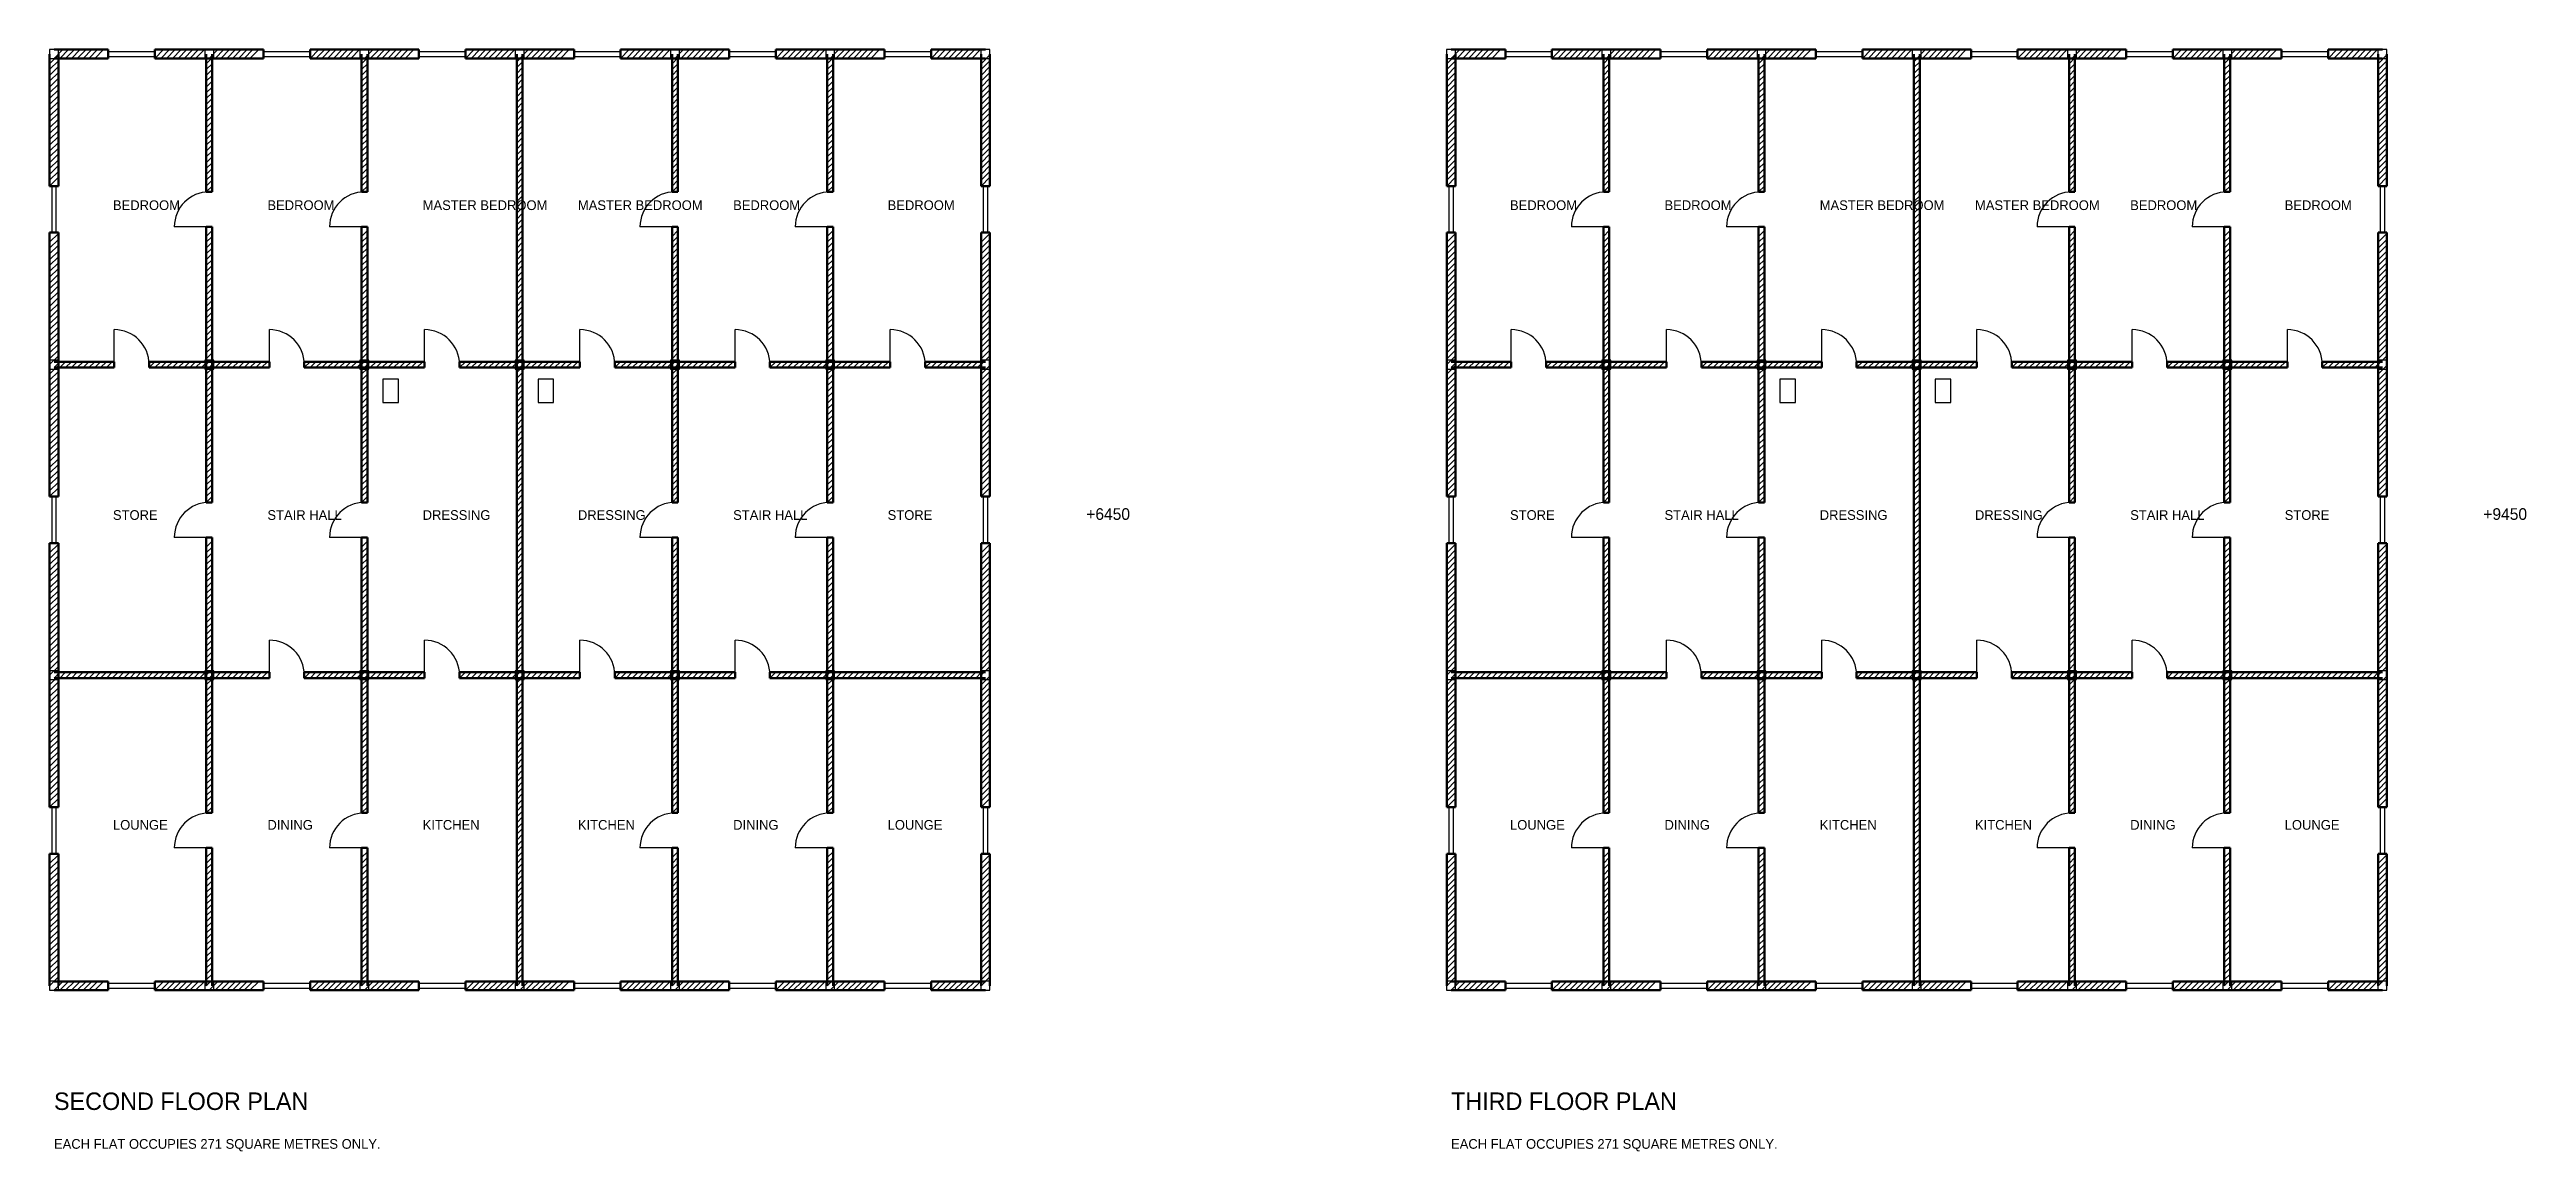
# Model space of a CAD drawing. Header units: millimetres. Extents: x -115 to 209599, y -4269 to 24115.
# Drawn here: x 71885 to 135711, y -4269 to 24115 of the extents above; entities that cross this region are included whole.
import ezdxf

# ---------------------------------------------------------------- set-up
doc = ezdxf.new("R2010")
doc.units = ezdxf.units.MM
for name, color, linetype in [('COLUMN', 5, 'CONTINUOUS'), ('DOOR', 3, 'CONTINUOUS'), ('SANITARY', 7, 'CONTINUOUS'), ('TEXT', 6, 'CONTINUOUS'), ('WALL', 4, 'CONTINUOUS'), ('WIND', 2, 'CONTINUOUS')]:
    doc.layers.add(name, color=color, linetype=linetype)

msp = doc.modelspace()

# ---------------------------------------------------------------- texts
at = {"layer": 'TEXT'}
for s, height, p in [('BEDROOM', 250, (73518.8, 19981.2)), ('BEDROOM', 250, (77500, 19981.2)), ('MASTER BEDROOM', 250, (81500, 19981.2)), ('MASTER BEDROOM', 250, (85500, 19981.2)), ('BEDROOM', 250, (89500, 19981.2)), ('BEDROOM', 250, (93481.2, 19981.2)), ('BEDROOM', 250, (109518.8, 19981.2)), ('BEDROOM', 250, (113500, 19981.2)), ('MASTER BEDROOM', 250, (117500, 19981.2)), ('MASTER BEDROOM', 250, (121500, 19981.2)), ('BEDROOM', 250, (125500, 19981.2)), ('BEDROOM', 250, (129481.2, 19981.2)), ('STORE', 250, (73518.8, 12000)), ('STAIR HALL', 250, (77500, 12000)), ('DRESSING', 250, (81500, 12000)), ('DRESSING', 250, (85500, 12000)), ('STAIR HALL', 250, (89500, 12000)), ('STORE', 250, (93481.2, 12000)), ('+6450', 300, (98600, 12000)), ('STORE', 250, (109518.8, 12000)), ('STAIR HALL', 250, (113500, 12000)), ('DRESSING', 250, (117500, 12000)), ('DRESSING', 250, (121500, 12000)), ('STAIR HALL', 250, (125500, 12000)), ('STORE', 250, (129481.2, 12000)), ('+9450', 300, (134600, 12000)), ('LOUNGE', 250, (73518.8, 4018.8)), ('DINING', 250, (77500, 4018.8)), ('KITCHEN', 250, (81500, 4018.8)), ('KITCHEN', 250, (85500, 4018.8)), ('DINING', 250, (89500, 4018.8)), ('LOUNGE', 250, (93481.2, 4018.8)), ('LOUNGE', 250, (109518.8, 4018.8)), ('DINING', 250, (113500, 4018.8)), ('KITCHEN', 250, (117500, 4018.8)), ('KITCHEN', 250, (121500, 4018.8)), ('DINING', 250, (125500, 4018.8)), ('LOUNGE', 250, (129481.2, 4018.8)), ('SECOND FLOOR PLAN', 450, (72000, -3200)), ('THIRD FLOOR PLAN', 450, (108000, -3200)), ('EACH FLAT OCCUPIES 271 SQUARE METRES ONLY.', 250, (72000, -4200)), ('EACH FLAT OCCUPIES 271 SQUARE METRES ONLY.', 250, (108000, -4200))]:
    msp.add_text(s, height=height, dxfattribs=at).set_placement(p)

# ---------------------------------------------------------------- linework, layer by layer
at = {"layer": 'COLUMN'}
for points in [[(71885, 23885), (72115, 23885), (72115, 24115), (71885, 24115)], [(75885, 23885), (76115, 23885), (76115, 24115), (75885, 24115)], [(79885, 23885), (80115, 23885), (80115, 24115), (79885, 24115)], [(83885, 23885), (84115, 23885), (84115, 24115), (83885, 24115)], [(87885, 23885), (88115, 23885), (88115, 24115), (87885, 24115)], [(91885, 23885), (92115, 23885), (92115, 24115), (91885, 24115)], [(95885, 23885), (96115, 23885), (96115, 24115), (95885, 24115)], [(107885, 23885), (108115, 23885), (108115, 24115), (107885, 24115)], [(111885, 23885), (112115, 23885), (112115, 24115), (111885, 24115)], [(115885, 23885), (116115, 23885), (116115, 24115), (115885, 24115)], [(119885, 23885), (120115, 23885), (120115, 24115), (119885, 24115)], [(123885, 23885), (124115, 23885), (124115, 24115), (123885, 24115)], [(127885, 23885), (128115, 23885), (128115, 24115), (127885, 24115)], [(131885, 23885), (132115, 23885), (132115, 24115), (131885, 24115)], [(71885, 15885), (72115, 15885), (72115, 16115), (71885, 16115)], [(75885, 15885), (76115, 15885), (76115, 16115), (75885, 16115)], [(79885, 15885), (80115, 15885), (80115, 16115), (79885, 16115)], [(83885, 15885), (84115, 15885), (84115, 16115), (83885, 16115)], [(87885, 15885), (88115, 15885), (88115, 16115), (87885, 16115)], [(91885, 15885), (92115, 15885), (92115, 16115), (91885, 16115)], [(95885, 15885), (96115, 15885), (96115, 16115), (95885, 16115)], [(107885, 15885), (108115, 15885), (108115, 16115), (107885, 16115)], [(111885, 15885), (112115, 15885), (112115, 16115), (111885, 16115)], [(115885, 15885), (116115, 15885), (116115, 16115), (115885, 16115)], [(119885, 15885), (120115, 15885), (120115, 16115), (119885, 16115)], [(123885, 15885), (124115, 15885), (124115, 16115), (123885, 16115)], [(127885, 15885), (128115, 15885), (128115, 16115), (127885, 16115)], [(131885, 15885), (132115, 15885), (132115, 16115), (131885, 16115)], [(71885, 7885), (72115, 7885), (72115, 8115), (71885, 8115)], [(75885, 7885), (76115, 7885), (76115, 8115), (75885, 8115)], [(79885, 7885), (80115, 7885), (80115, 8115), (79885, 8115)], [(83885, 7885), (84115, 7885), (84115, 8115), (83885, 8115)], [(87885, 7885), (88115, 7885), (88115, 8115), (87885, 8115)], [(91885, 7885), (92115, 7885), (92115, 8115), (91885, 8115)], [(95885, 7885), (96115, 7885), (96115, 8115), (95885, 8115)], [(107885, 7885), (108115, 7885), (108115, 8115), (107885, 8115)], [(111885, 7885), (112115, 7885), (112115, 8115), (111885, 8115)], [(115885, 7885), (116115, 7885), (116115, 8115), (115885, 8115)], [(119885, 7885), (120115, 7885), (120115, 8115), (119885, 8115)], [(123885, 7885), (124115, 7885), (124115, 8115), (123885, 8115)], [(127885, 7885), (128115, 7885), (128115, 8115), (127885, 8115)], [(131885, 7885), (132115, 7885), (132115, 8115), (131885, 8115)], [(71885, -115), (72115, -115), (72115, 115), (71885, 115)], [(75885, -115), (76115, -115), (76115, 115), (75885, 115)], [(79885, -115), (80115, -115), (80115, 115), (79885, 115)], [(83885, -115), (84115, -115), (84115, 115), (83885, 115)], [(87885, -115), (88115, -115), (88115, 115), (87885, 115)], [(91885, -115), (92115, -115), (92115, 115), (91885, 115)], [(95885, -115), (96115, -115), (96115, 115), (95885, 115)], [(107885, -115), (108115, -115), (108115, 115), (107885, 115)], [(111885, -115), (112115, -115), (112115, 115), (111885, 115)], [(115885, -115), (116115, -115), (116115, 115), (115885, 115)], [(119885, -115), (120115, -115), (120115, 115), (119885, 115)], [(123885, -115), (124115, -115), (124115, 115), (123885, 115)], [(127885, -115), (128115, -115), (128115, 115), (127885, 115)], [(131885, -115), (132115, -115), (132115, 115), (131885, 115)]]:
    msp.add_lwpolyline(points, close=True, dxfattribs=at)
at = {"layer": 'DOOR'}
for p, q in [((76000, 19550), (75100, 19550)), ((80000, 19550), (79100, 19550)), ((88000, 19550), (87100, 19550)), ((92000, 19550), (91100, 19550)), ((112000, 19550), (111100, 19550)), ((116000, 19550), (115100, 19550)), ((124000, 19550), (123100, 19550)), ((128000, 19550), (127100, 19550)), ((73550, 16000), (73550, 16900)), ((77550, 16000), (77550, 16900)), ((81550, 16000), (81550, 16900)), ((85550, 16000), (85550, 16900)), ((89550, 16000), (89550, 16900)), ((93550, 16000), (93550, 16900)), ((109550, 16000), (109550, 16900)), ((113550, 16000), (113550, 16900)), ((117550, 16000), (117550, 16900)), ((121550, 16000), (121550, 16900)), ((125550, 16000), (125550, 16900)), ((129550, 16000), (129550, 16900)), ((76000, 11550), (75100, 11550)), ((80000, 11550), (79100, 11550)), ((88000, 11550), (87100, 11550)), ((92000, 11550), (91100, 11550)), ((112000, 11550), (111100, 11550)), ((116000, 11550), (115100, 11550)), ((124000, 11550), (123100, 11550)), ((128000, 11550), (127100, 11550)), ((77550, 8000), (77550, 8900)), ((81550, 8000), (81550, 8900)), ((85550, 8000), (85550, 8900)), ((89550, 8000), (89550, 8900)), ((113550, 8000), (113550, 8900)), ((117550, 8000), (117550, 8900)), ((121550, 8000), (121550, 8900)), ((125550, 8000), (125550, 8900)), ((76000, 3550), (75100, 3550)), ((80000, 3550), (79100, 3550)), ((88000, 3550), (87100, 3550)), ((92000, 3550), (91100, 3550)), ((112000, 3550), (111100, 3550)), ((116000, 3550), (115100, 3550)), ((124000, 3550), (123100, 3550)), ((128000, 3550), (127100, 3550))]:
    msp.add_line(p, q, dxfattribs=at)
for centre, start, end in [((76000, 19550), 90, 180), ((80000, 19550), 90, 180), ((88000, 19550), 90, 180), ((92000, 19550), 90, 180), ((112000, 19550), 90, 180), ((116000, 19550), 90, 180), ((124000, 19550), 90, 180), ((128000, 19550), 90, 180), ((73550, 16000), 0, 90), ((77550, 16000), 0, 90), ((81550, 16000), 0, 90), ((85550, 16000), 0, 90), ((89550, 16000), 0, 90), ((93550, 16000), 0, 90), ((109550, 16000), 0, 90), ((113550, 16000), 0, 90), ((117550, 16000), 0, 90), ((121550, 16000), 0, 90), ((125550, 16000), 0, 90), ((129550, 16000), 0, 90), ((76000, 11550), 90, 180), ((80000, 11550), 90, 180), ((88000, 11550), 90, 180), ((92000, 11550), 90, 180), ((112000, 11550), 90, 180), ((116000, 11550), 90, 180), ((124000, 11550), 90, 180), ((128000, 11550), 90, 180), ((77550, 8000), 0, 90), ((81550, 8000), 0, 90), ((85550, 8000), 0, 90), ((89550, 8000), 0, 90), ((113550, 8000), 0, 90), ((117550, 8000), 0, 90), ((121550, 8000), 0, 90), ((125550, 8000), 0, 90), ((76000, 3550), 90, 180), ((80000, 3550), 90, 180), ((88000, 3550), 90, 180), ((92000, 3550), 90, 180), ((112000, 3550), 90, 180), ((116000, 3550), 90, 180), ((124000, 3550), 90, 180), ((128000, 3550), 90, 180)]:
    msp.add_arc(centre, 900, start, end, dxfattribs=at)
at = {"layer": 'SANITARY'}
for points in [[(80475, 15025), (80875, 15025), (80875, 15625), (80475, 15625)], [(84475, 15025), (84875, 15025), (84875, 15625), (84475, 15625)], [(116475, 15025), (116875, 15025), (116875, 15625), (116475, 15625)], [(120475, 15025), (120875, 15025), (120875, 15625), (120475, 15625)]]:
    msp.add_lwpolyline(points, close=True, dxfattribs=at)
at = {"layer": 'WALL', "lineweight": 50}
for p, q in [((71887.5, 20600), (71887.5, 24000)), ((73400, 24112.5), (72000, 24112.5)), ((72000, 23887.5), (73400, 23887.5)), ((72112.5, 24000), (72112.5, 20600)), ((73400, 23887.5), (73400, 24112.5)), ((76000, 24112.5), (74600, 24112.5)), ((74600, 23887.5), (74600, 24112.5)), ((74600, 23887.5), (76000, 23887.5)), ((75925, 20450), (75925, 24000)), ((77400, 24112.5), (76000, 24112.5)), ((76000, 23887.5), (77400, 23887.5)), ((76075, 24000), (76075, 20450)), ((77400, 23887.5), (77400, 24112.5)), ((80000, 24112.5), (78600, 24112.5)), ((78600, 23887.5), (78600, 24112.5)), ((78600, 23887.5), (80000, 23887.5)), ((79925, 20450), (79925, 24000)), ((81400, 24112.5), (80000, 24112.5)), ((80000, 23887.5), (81400, 23887.5)), ((80075, 24000), (80075, 20450)), ((81400, 23887.5), (81400, 24112.5)), ((84000, 24112.5), (82600, 24112.5)), ((82600, 23887.5), (82600, 24112.5)), ((82600, 23887.5), (84000, 23887.5)), ((83925, 16000), (83925, 24000)), ((85400, 24112.5), (84000, 24112.5)), ((84000, 23887.5), (85400, 23887.5)), ((84075, 24000), (84075, 16000)), ((85400, 23887.5), (85400, 24112.5)), ((88000, 24112.5), (86600, 24112.5)), ((86600, 23887.5), (86600, 24112.5)), ((86600, 23887.5), (88000, 23887.5)), ((87925, 20450), (87925, 24000)), ((89400, 24112.5), (88000, 24112.5)), ((88000, 23887.5), (89400, 23887.5)), ((88075, 24000), (88075, 20450)), ((89400, 23887.5), (89400, 24112.5)), ((92000, 24112.5), (90600, 24112.5)), ((90600, 23887.5), (90600, 24112.5)), ((90600, 23887.5), (92000, 23887.5)), ((91925, 20450), (91925, 24000)), ((93400, 24112.5), (92000, 24112.5)), ((92000, 23887.5), (93400, 23887.5)), ((92075, 24000), (92075, 20450)), ((93400, 23887.5), (93400, 24112.5)), ((96000, 24112.5), (94600, 24112.5)), ((94600, 23887.5), (94600, 24112.5)), ((94600, 23887.5), (96000, 23887.5)), ((95887.5, 20600), (95887.5, 24000)), ((96112.5, 24000), (96112.5, 20600)), ((107887.5, 20600), (107887.5, 24000)), ((109400, 24112.5), (108000, 24112.5)), ((108000, 23887.5), (109400, 23887.5)), ((108112.5, 24000), (108112.5, 20600)), ((109400, 23887.5), (109400, 24112.5)), ((112000, 24112.5), (110600, 24112.5)), ((110600, 23887.5), (110600, 24112.5)), ((110600, 23887.5), (112000, 23887.5)), ((111925, 20450), (111925, 24000)), ((113400, 24112.5), (112000, 24112.5)), ((112000, 23887.5), (113400, 23887.5)), ((112075, 24000), (112075, 20450)), ((113400, 23887.5), (113400, 24112.5)), ((116000, 24112.5), (114600, 24112.5)), ((114600, 23887.5), (114600, 24112.5)), ((114600, 23887.5), (116000, 23887.5)), ((115925, 20450), (115925, 24000)), ((117400, 24112.5), (116000, 24112.5)), ((116000, 23887.5), (117400, 23887.5)), ((116075, 24000), (116075, 20450)), ((117400, 23887.5), (117400, 24112.5)), ((120000, 24112.5), (118600, 24112.5)), ((118600, 23887.5), (118600, 24112.5)), ((118600, 23887.5), (120000, 23887.5)), ((119925, 16000), (119925, 24000)), ((121400, 24112.5), (120000, 24112.5)), ((120000, 23887.5), (121400, 23887.5)), ((120075, 24000), (120075, 16000)), ((121400, 23887.5), (121400, 24112.5)), ((124000, 24112.5), (122600, 24112.5)), ((122600, 23887.5), (122600, 24112.5)), ((122600, 23887.5), (124000, 23887.5)), ((123925, 20450), (123925, 24000)), ((125400, 24112.5), (124000, 24112.5)), ((124000, 23887.5), (125400, 23887.5)), ((124075, 24000), (124075, 20450)), ((125400, 23887.5), (125400, 24112.5)), ((128000, 24112.5), (126600, 24112.5)), ((126600, 23887.5), (126600, 24112.5)), ((126600, 23887.5), (128000, 23887.5)), ((127925, 20450), (127925, 24000)), ((129400, 24112.5), (128000, 24112.5)), ((128000, 23887.5), (129400, 23887.5)), ((128075, 24000), (128075, 20450)), ((129400, 23887.5), (129400, 24112.5)), ((132000, 24112.5), (130600, 24112.5)), ((130600, 23887.5), (130600, 24112.5)), ((130600, 23887.5), (132000, 23887.5)), ((131887.5, 20600), (131887.5, 24000)), ((132112.5, 24000), (132112.5, 20600)), ((71887.5, 20600), (72112.5, 20600)), ((75925, 20450), (76075, 20450)), ((79925, 20450), (80075, 20450)), ((87925, 20450), (88075, 20450)), ((91925, 20450), (92075, 20450)), ((95887.5, 20600), (96112.5, 20600)), ((107887.5, 20600), (108112.5, 20600)), ((111925, 20450), (112075, 20450)), ((115925, 20450), (116075, 20450)), ((123925, 20450), (124075, 20450)), ((127925, 20450), (128075, 20450)), ((131887.5, 20600), (132112.5, 20600)), ((71887.5, 16000), (71887.5, 19400)), ((71887.5, 19400), (72112.5, 19400)), ((72112.5, 19400), (72112.5, 16000)), ((75925, 16000), (75925, 19550)), ((75925, 19550), (76075, 19550)), ((76075, 19550), (76075, 16000)), ((79925, 16000), (79925, 19550)), ((79925, 19550), (80075, 19550)), ((80075, 19550), (80075, 16000)), ((87925, 16000), (87925, 19550)), ((87925, 19550), (88075, 19550)), ((88075, 19550), (88075, 16000)), ((91925, 16000), (91925, 19550)), ((91925, 19550), (92075, 19550)), ((92075, 19550), (92075, 16000)), ((95887.5, 16000), (95887.5, 19400)), ((95887.5, 19400), (96112.5, 19400)), ((96112.5, 19400), (96112.5, 16000)), ((107887.5, 16000), (107887.5, 19400)), ((107887.5, 19400), (108112.5, 19400)), ((108112.5, 19400), (108112.5, 16000)), ((111925, 16000), (111925, 19550)), ((111925, 19550), (112075, 19550)), ((112075, 19550), (112075, 16000)), ((115925, 16000), (115925, 19550)), ((115925, 19550), (116075, 19550)), ((116075, 19550), (116075, 16000)), ((123925, 16000), (123925, 19550)), ((123925, 19550), (124075, 19550)), ((124075, 19550), (124075, 16000)), ((127925, 16000), (127925, 19550)), ((127925, 19550), (128075, 19550)), ((128075, 19550), (128075, 16000)), ((131887.5, 16000), (131887.5, 19400)), ((131887.5, 19400), (132112.5, 19400)), ((132112.5, 19400), (132112.5, 16000)), ((71887.5, 12600), (71887.5, 16000)), ((73550, 16075), (72000, 16075)), ((72112.5, 16000), (72112.5, 12600)), ((73550, 15925), (73550, 16075)), ((76000, 16075), (74450, 16075)), ((74450, 15925), (74450, 16075)), ((75925, 12450), (75925, 16000)), ((77550, 16075), (76000, 16075)), ((76075, 16000), (76075, 12450)), ((77550, 15925), (77550, 16075)), ((80000, 16075), (78450, 16075)), ((78450, 15925), (78450, 16075)), ((79925, 12450), (79925, 16000)), ((81550, 16075), (80000, 16075)), ((80075, 16000), (80075, 12450)), ((81550, 15925), (81550, 16075)), ((84000, 16075), (82450, 16075)), ((82450, 15925), (82450, 16075)), ((83925, 8000), (83925, 16000)), ((85550, 16075), (84000, 16075)), ((84075, 16000), (84075, 8000)), ((85550, 15925), (85550, 16075)), ((88000, 16075), (86450, 16075)), ((86450, 15925), (86450, 16075)), ((87925, 12450), (87925, 16000)), ((89550, 16075), (88000, 16075)), ((88075, 16000), (88075, 12450)), ((89550, 15925), (89550, 16075)), ((92000, 16075), (90450, 16075)), ((90450, 15925), (90450, 16075)), ((91925, 12450), (91925, 16000)), ((93550, 16075), (92000, 16075)), ((92075, 16000), (92075, 12450)), ((93550, 15925), (93550, 16075)), ((96000, 16075), (94450, 16075)), ((94450, 15925), (94450, 16075)), ((95887.5, 12600), (95887.5, 16000)), ((96112.5, 16000), (96112.5, 12600)), ((107887.5, 12600), (107887.5, 16000)), ((109550, 16075), (108000, 16075)), ((108112.5, 16000), (108112.5, 12600)), ((109550, 15925), (109550, 16075)), ((112000, 16075), (110450, 16075)), ((110450, 15925), (110450, 16075)), ((111925, 12450), (111925, 16000)), ((113550, 16075), (112000, 16075)), ((112075, 16000), (112075, 12450)), ((113550, 15925), (113550, 16075)), ((116000, 16075), (114450, 16075)), ((114450, 15925), (114450, 16075)), ((115925, 12450), (115925, 16000)), ((117550, 16075), (116000, 16075)), ((116075, 16000), (116075, 12450)), ((117550, 15925), (117550, 16075)), ((120000, 16075), (118450, 16075)), ((118450, 15925), (118450, 16075)), ((119925, 8000), (119925, 16000)), ((121550, 16075), (120000, 16075)), ((120075, 16000), (120075, 8000)), ((121550, 15925), (121550, 16075)), ((124000, 16075), (122450, 16075)), ((122450, 15925), (122450, 16075)), ((123925, 12450), (123925, 16000)), ((125550, 16075), (124000, 16075)), ((124075, 16000), (124075, 12450)), ((125550, 15925), (125550, 16075)), ((128000, 16075), (126450, 16075)), ((126450, 15925), (126450, 16075)), ((127925, 12450), (127925, 16000)), ((129550, 16075), (128000, 16075)), ((128075, 16000), (128075, 12450)), ((129550, 15925), (129550, 16075)), ((132000, 16075), (130450, 16075)), ((130450, 15925), (130450, 16075)), ((131887.5, 12600), (131887.5, 16000)), ((132112.5, 16000), (132112.5, 12600)), ((72000, 15925), (73550, 15925)), ((74450, 15925), (76000, 15925)), ((76000, 15925), (77550, 15925)), ((78450, 15925), (80000, 15925)), ((80000, 15925), (81550, 15925)), ((82450, 15925), (84000, 15925)), ((84000, 15925), (85550, 15925)), ((86450, 15925), (88000, 15925)), ((88000, 15925), (89550, 15925)), ((90450, 15925), (92000, 15925)), ((92000, 15925), (93550, 15925)), ((94450, 15925), (96000, 15925)), ((108000, 15925), (109550, 15925)), ((110450, 15925), (112000, 15925)), ((112000, 15925), (113550, 15925)), ((114450, 15925), (116000, 15925)), ((116000, 15925), (117550, 15925)), ((118450, 15925), (120000, 15925)), ((120000, 15925), (121550, 15925)), ((122450, 15925), (124000, 15925)), ((124000, 15925), (125550, 15925)), ((126450, 15925), (128000, 15925)), ((128000, 15925), (129550, 15925)), ((130450, 15925), (132000, 15925)), ((71887.5, 12600), (72112.5, 12600)), ((75925, 12450), (76075, 12450)), ((79925, 12450), (80075, 12450)), ((87925, 12450), (88075, 12450)), ((91925, 12450), (92075, 12450)), ((95887.5, 12600), (96112.5, 12600)), ((107887.5, 12600), (108112.5, 12600)), ((111925, 12450), (112075, 12450)), ((115925, 12450), (116075, 12450)), ((123925, 12450), (124075, 12450)), ((127925, 12450), (128075, 12450)), ((131887.5, 12600), (132112.5, 12600)), ((75925, 8000), (75925, 11550)), ((75925, 11550), (76075, 11550)), ((76075, 11550), (76075, 8000)), ((79925, 8000), (79925, 11550)), ((79925, 11550), (80075, 11550)), ((80075, 11550), (80075, 8000)), ((87925, 8000), (87925, 11550)), ((87925, 11550), (88075, 11550)), ((88075, 11550), (88075, 8000)), ((91925, 8000), (91925, 11550)), ((91925, 11550), (92075, 11550)), ((92075, 11550), (92075, 8000)), ((111925, 8000), (111925, 11550)), ((111925, 11550), (112075, 11550)), ((112075, 11550), (112075, 8000)), ((115925, 8000), (115925, 11550)), ((115925, 11550), (116075, 11550)), ((116075, 11550), (116075, 8000)), ((123925, 8000), (123925, 11550)), ((123925, 11550), (124075, 11550)), ((124075, 11550), (124075, 8000)), ((127925, 8000), (127925, 11550)), ((127925, 11550), (128075, 11550)), ((128075, 11550), (128075, 8000)), ((71887.5, 8000), (71887.5, 11400)), ((71887.5, 11400), (72112.5, 11400)), ((72112.5, 11400), (72112.5, 8000)), ((95887.5, 8000), (95887.5, 11400)), ((95887.5, 11400), (96112.5, 11400)), ((96112.5, 11400), (96112.5, 8000)), ((107887.5, 8000), (107887.5, 11400)), ((107887.5, 11400), (108112.5, 11400)), ((108112.5, 11400), (108112.5, 8000)), ((131887.5, 8000), (131887.5, 11400)), ((131887.5, 11400), (132112.5, 11400)), ((132112.5, 11400), (132112.5, 8000)), ((71887.5, 4600), (71887.5, 8000)), ((76000, 8075), (72000, 8075)), ((72000, 7925), (76000, 7925)), ((72112.5, 8000), (72112.5, 4600)), ((75925, 4450), (75925, 8000)), ((77550, 8075), (76000, 8075)), ((76000, 7925), (77550, 7925)), ((76075, 8000), (76075, 4450)), ((77550, 7925), (77550, 8075)), ((80000, 8075), (78450, 8075)), ((78450, 7925), (78450, 8075)), ((78450, 7925), (80000, 7925)), ((79925, 4450), (79925, 8000)), ((81550, 8075), (80000, 8075)), ((80000, 7925), (81550, 7925)), ((80075, 8000), (80075, 4450)), ((81550, 7925), (81550, 8075)), ((84000, 8075), (82450, 8075)), ((82450, 7925), (82450, 8075)), ((82450, 7925), (84000, 7925)), ((83925, 0), (83925, 8000)), ((85550, 8075), (84000, 8075)), ((84000, 7925), (85550, 7925)), ((84075, 8000), (84075, 0)), ((85550, 7925), (85550, 8075)), ((88000, 8075), (86450, 8075)), ((86450, 7925), (86450, 8075)), ((86450, 7925), (88000, 7925)), ((87925, 4450), (87925, 8000)), ((89550, 8075), (88000, 8075)), ((88000, 7925), (89550, 7925)), ((88075, 8000), (88075, 4450)), ((89550, 7925), (89550, 8075)), ((92000, 8075), (90450, 8075)), ((90450, 7925), (90450, 8075)), ((90450, 7925), (92000, 7925)), ((91925, 4450), (91925, 8000)), ((96000, 8075), (92000, 8075)), ((92000, 7925), (96000, 7925)), ((92075, 8000), (92075, 4450)), ((95887.5, 4600), (95887.5, 8000)), ((96112.5, 8000), (96112.5, 4600)), ((107887.5, 4600), (107887.5, 8000)), ((112000, 8075), (108000, 8075)), ((108000, 7925), (112000, 7925)), ((108112.5, 8000), (108112.5, 4600)), ((111925, 4450), (111925, 8000)), ((113550, 8075), (112000, 8075)), ((112000, 7925), (113550, 7925)), ((112075, 8000), (112075, 4450)), ((113550, 7925), (113550, 8075)), ((116000, 8075), (114450, 8075)), ((114450, 7925), (114450, 8075)), ((114450, 7925), (116000, 7925)), ((115925, 4450), (115925, 8000)), ((117550, 8075), (116000, 8075)), ((116000, 7925), (117550, 7925)), ((116075, 8000), (116075, 4450)), ((117550, 7925), (117550, 8075)), ((120000, 8075), (118450, 8075)), ((118450, 7925), (118450, 8075)), ((118450, 7925), (120000, 7925)), ((119925, 0), (119925, 8000)), ((121550, 8075), (120000, 8075)), ((120000, 7925), (121550, 7925)), ((120075, 8000), (120075, 0)), ((121550, 7925), (121550, 8075)), ((124000, 8075), (122450, 8075)), ((122450, 7925), (122450, 8075)), ((122450, 7925), (124000, 7925)), ((123925, 4450), (123925, 8000)), ((125550, 8075), (124000, 8075)), ((124000, 7925), (125550, 7925)), ((124075, 8000), (124075, 4450)), ((125550, 7925), (125550, 8075)), ((128000, 8075), (126450, 8075)), ((126450, 7925), (126450, 8075)), ((126450, 7925), (128000, 7925)), ((127925, 4450), (127925, 8000)), ((132000, 8075), (128000, 8075)), ((128000, 7925), (132000, 7925)), ((128075, 8000), (128075, 4450)), ((131887.5, 4600), (131887.5, 8000)), ((132112.5, 8000), (132112.5, 4600)), ((71887.5, 4600), (72112.5, 4600)), ((95887.5, 4600), (96112.5, 4600)), ((107887.5, 4600), (108112.5, 4600)), ((131887.5, 4600), (132112.5, 4600)), ((75925, 4450), (76075, 4450)), ((79925, 4450), (80075, 4450)), ((87925, 4450), (88075, 4450)), ((91925, 4450), (92075, 4450)), ((111925, 4450), (112075, 4450)), ((115925, 4450), (116075, 4450)), ((123925, 4450), (124075, 4450)), ((127925, 4450), (128075, 4450)), ((71887.5, 0), (71887.5, 3400)), ((71887.5, 3400), (72112.5, 3400)), ((72112.5, 3400), (72112.5, 0)), ((75925, 0), (75925, 3550)), ((75925, 3550), (76075, 3550)), ((76075, 3550), (76075, 0)), ((79925, 0), (79925, 3550)), ((79925, 3550), (80075, 3550)), ((80075, 3550), (80075, 0)), ((87925, 0), (87925, 3550)), ((87925, 3550), (88075, 3550)), ((88075, 3550), (88075, 0)), ((91925, 0), (91925, 3550)), ((91925, 3550), (92075, 3550)), ((92075, 3550), (92075, 0)), ((95887.5, 0), (95887.5, 3400)), ((95887.5, 3400), (96112.5, 3400)), ((96112.5, 3400), (96112.5, 0)), ((107887.5, 0), (107887.5, 3400)), ((107887.5, 3400), (108112.5, 3400)), ((108112.5, 3400), (108112.5, 0)), ((111925, 0), (111925, 3550)), ((111925, 3550), (112075, 3550)), ((112075, 3550), (112075, 0)), ((115925, 0), (115925, 3550)), ((115925, 3550), (116075, 3550)), ((116075, 3550), (116075, 0)), ((123925, 0), (123925, 3550)), ((123925, 3550), (124075, 3550)), ((124075, 3550), (124075, 0)), ((127925, 0), (127925, 3550)), ((127925, 3550), (128075, 3550)), ((128075, 3550), (128075, 0)), ((131887.5, 0), (131887.5, 3400)), ((131887.5, 3400), (132112.5, 3400)), ((132112.5, 3400), (132112.5, 0)), ((73400, 112.5), (72000, 112.5)), ((73400, -112.5), (73400, 112.5)), ((76000, 112.5), (74600, 112.5)), ((74600, -112.5), (74600, 112.5)), ((77400, 112.5), (76000, 112.5)), ((77400, -112.5), (77400, 112.5)), ((80000, 112.5), (78600, 112.5)), ((78600, -112.5), (78600, 112.5)), ((81400, 112.5), (80000, 112.5)), ((81400, -112.5), (81400, 112.5)), ((84000, 112.5), (82600, 112.5)), ((82600, -112.5), (82600, 112.5)), ((85400, 112.5), (84000, 112.5)), ((85400, -112.5), (85400, 112.5)), ((88000, 112.5), (86600, 112.5)), ((86600, -112.5), (86600, 112.5)), ((89400, 112.5), (88000, 112.5)), ((89400, -112.5), (89400, 112.5)), ((92000, 112.5), (90600, 112.5)), ((90600, -112.5), (90600, 112.5)), ((93400, 112.5), (92000, 112.5)), ((93400, -112.5), (93400, 112.5)), ((96000, 112.5), (94600, 112.5)), ((94600, -112.5), (94600, 112.5)), ((109400, 112.5), (108000, 112.5)), ((109400, -112.5), (109400, 112.5)), ((112000, 112.5), (110600, 112.5)), ((110600, -112.5), (110600, 112.5)), ((113400, 112.5), (112000, 112.5)), ((113400, -112.5), (113400, 112.5)), ((116000, 112.5), (114600, 112.5)), ((114600, -112.5), (114600, 112.5)), ((117400, 112.5), (116000, 112.5)), ((117400, -112.5), (117400, 112.5)), ((120000, 112.5), (118600, 112.5)), ((118600, -112.5), (118600, 112.5)), ((121400, 112.5), (120000, 112.5)), ((121400, -112.5), (121400, 112.5)), ((124000, 112.5), (122600, 112.5)), ((122600, -112.5), (122600, 112.5)), ((125400, 112.5), (124000, 112.5)), ((125400, -112.5), (125400, 112.5)), ((128000, 112.5), (126600, 112.5)), ((126600, -112.5), (126600, 112.5)), ((129400, 112.5), (128000, 112.5)), ((129400, -112.5), (129400, 112.5)), ((132000, 112.5), (130600, 112.5)), ((130600, -112.5), (130600, 112.5)), ((72000, -112.5), (73400, -112.5)), ((74600, -112.5), (76000, -112.5)), ((76000, -112.5), (77400, -112.5)), ((78600, -112.5), (80000, -112.5)), ((80000, -112.5), (81400, -112.5)), ((82600, -112.5), (84000, -112.5)), ((84000, -112.5), (85400, -112.5)), ((86600, -112.5), (88000, -112.5)), ((88000, -112.5), (89400, -112.5)), ((90600, -112.5), (92000, -112.5)), ((92000, -112.5), (93400, -112.5)), ((94600, -112.5), (96000, -112.5)), ((108000, -112.5), (109400, -112.5)), ((110600, -112.5), (112000, -112.5)), ((112000, -112.5), (113400, -112.5)), ((114600, -112.5), (116000, -112.5)), ((116000, -112.5), (117400, -112.5)), ((118600, -112.5), (120000, -112.5)), ((120000, -112.5), (121400, -112.5)), ((122600, -112.5), (124000, -112.5)), ((124000, -112.5), (125400, -112.5)), ((126600, -112.5), (128000, -112.5)), ((128000, -112.5), (129400, -112.5)), ((130600, -112.5), (132000, -112.5))]:
    msp.add_line(p, q, dxfattribs=at)
at = {"layer": 'WALL'}
for p, q in [((71887.5, 23750), (72112.5, 23975)), ((71887.5, 23600), (72112.5, 23825)), ((71887.5, 23450), (72112.5, 23675)), ((72000, 23887.5), (72225, 24112.5)), ((72150, 23887.5), (72375, 24112.5)), ((72300, 23887.5), (72525, 24112.5)), ((72450, 23887.5), (72675, 24112.5)), ((72600, 23887.5), (72825, 24112.5)), ((72750, 23887.5), (72975, 24112.5)), ((72900, 23887.5), (73125, 24112.5)), ((73050, 23887.5), (73275, 24112.5)), ((74600, 23887.5), (74825, 24112.5)), ((74750, 23887.5), (74975, 24112.5)), ((74900, 23887.5), (75125, 24112.5)), ((75050, 23887.5), (75275, 24112.5)), ((75200, 23887.5), (75425, 24112.5)), ((75350, 23887.5), (75575, 24112.5)), ((75500, 23887.5), (75725, 24112.5)), ((75650, 23887.5), (75875, 24112.5)), ((75925, 23750), (76075, 23900)), ((75925, 23600), (76075, 23750)), ((76000, 23887.5), (76225, 24112.5)), ((76150, 23887.5), (76375, 24112.5)), ((76300, 23887.5), (76525, 24112.5)), ((76450, 23887.5), (76675, 24112.5)), ((76600, 23887.5), (76825, 24112.5)), ((76750, 23887.5), (76975, 24112.5)), ((76900, 23887.5), (77125, 24112.5)), ((77050, 23887.5), (77275, 24112.5)), ((78600, 23887.5), (78825, 24112.5)), ((78750, 23887.5), (78975, 24112.5)), ((78900, 23887.5), (79125, 24112.5)), ((79050, 23887.5), (79275, 24112.5)), ((79200, 23887.5), (79425, 24112.5)), ((79350, 23887.5), (79575, 24112.5)), ((79500, 23887.5), (79725, 24112.5)), ((79650, 23887.5), (79875, 24112.5)), ((79925, 23750), (80075, 23900)), ((79925, 23600), (80075, 23750)), ((80000, 23887.5), (80225, 24112.5)), ((80150, 23887.5), (80375, 24112.5)), ((80300, 23887.5), (80525, 24112.5)), ((80450, 23887.5), (80675, 24112.5)), ((80600, 23887.5), (80825, 24112.5)), ((80750, 23887.5), (80975, 24112.5)), ((80900, 23887.5), (81125, 24112.5)), ((81050, 23887.5), (81275, 24112.5)), ((82600, 23887.5), (82825, 24112.5)), ((82750, 23887.5), (82975, 24112.5)), ((82900, 23887.5), (83125, 24112.5)), ((83050, 23887.5), (83275, 24112.5)), ((83200, 23887.5), (83425, 24112.5)), ((83350, 23887.5), (83575, 24112.5)), ((83500, 23887.5), (83725, 24112.5)), ((83650, 23887.5), (83875, 24112.5)), ((83925, 23800), (84075, 23950)), ((83925, 23650), (84075, 23800)), ((83925, 23500), (84075, 23650)), ((84000, 23887.5), (84225, 24112.5)), ((84150, 23887.5), (84375, 24112.5)), ((84300, 23887.5), (84525, 24112.5)), ((84450, 23887.5), (84675, 24112.5)), ((84600, 23887.5), (84825, 24112.5)), ((84750, 23887.5), (84975, 24112.5)), ((84900, 23887.5), (85125, 24112.5)), ((85050, 23887.5), (85275, 24112.5)), ((86600, 23887.5), (86825, 24112.5)), ((86750, 23887.5), (86975, 24112.5)), ((86900, 23887.5), (87125, 24112.5)), ((87050, 23887.5), (87275, 24112.5)), ((87200, 23887.5), (87425, 24112.5)), ((87350, 23887.5), (87575, 24112.5)), ((87500, 23887.5), (87725, 24112.5)), ((87650, 23887.5), (87875, 24112.5)), ((87925, 23750), (88075, 23900)), ((87925, 23600), (88075, 23750)), ((88000, 23887.5), (88225, 24112.5)), ((88150, 23887.5), (88375, 24112.5)), ((88300, 23887.5), (88525, 24112.5)), ((88450, 23887.5), (88675, 24112.5)), ((88600, 23887.5), (88825, 24112.5)), ((88750, 23887.5), (88975, 24112.5)), ((88900, 23887.5), (89125, 24112.5)), ((89050, 23887.5), (89275, 24112.5)), ((90600, 23887.5), (90825, 24112.5)), ((90750, 23887.5), (90975, 24112.5)), ((90900, 23887.5), (91125, 24112.5)), ((91050, 23887.5), (91275, 24112.5)), ((91200, 23887.5), (91425, 24112.5)), ((91350, 23887.5), (91575, 24112.5)), ((91500, 23887.5), (91725, 24112.5)), ((91650, 23887.5), (91875, 24112.5)), ((91925, 23750), (92075, 23900)), ((91925, 23600), (92075, 23750)), ((92000, 23887.5), (92225, 24112.5)), ((92150, 23887.5), (92375, 24112.5)), ((92300, 23887.5), (92525, 24112.5)), ((92450, 23887.5), (92675, 24112.5)), ((92600, 23887.5), (92825, 24112.5)), ((92750, 23887.5), (92975, 24112.5)), ((92900, 23887.5), (93125, 24112.5)), ((93050, 23887.5), (93275, 24112.5)), ((94600, 23887.5), (94825, 24112.5)), ((94750, 23887.5), (94975, 24112.5)), ((94900, 23887.5), (95125, 24112.5)), ((95050, 23887.5), (95275, 24112.5)), ((95200, 23887.5), (95425, 24112.5)), ((95350, 23887.5), (95575, 24112.5)), ((95500, 23887.5), (95725, 24112.5)), ((95650, 23887.5), (95875, 24112.5)), ((95887.5, 23750), (96112.5, 23975)), ((95887.5, 23600), (96112.5, 23825)), ((95887.5, 23450), (96112.5, 23675)), ((107887.5, 23750), (108112.5, 23975)), ((107887.5, 23600), (108112.5, 23825)), ((107887.5, 23450), (108112.5, 23675)), ((108000, 23887.5), (108225, 24112.5)), ((108150, 23887.5), (108375, 24112.5)), ((108300, 23887.5), (108525, 24112.5)), ((108450, 23887.5), (108675, 24112.5)), ((108600, 23887.5), (108825, 24112.5)), ((108750, 23887.5), (108975, 24112.5)), ((108900, 23887.5), (109125, 24112.5)), ((109050, 23887.5), (109275, 24112.5)), ((110600, 23887.5), (110825, 24112.5)), ((110750, 23887.5), (110975, 24112.5)), ((110900, 23887.5), (111125, 24112.5)), ((111050, 23887.5), (111275, 24112.5)), ((111200, 23887.5), (111425, 24112.5)), ((111350, 23887.5), (111575, 24112.5)), ((111500, 23887.5), (111725, 24112.5)), ((111650, 23887.5), (111875, 24112.5)), ((111925, 23750), (112075, 23900)), ((111925, 23600), (112075, 23750)), ((112000, 23887.5), (112225, 24112.5)), ((112150, 23887.5), (112375, 24112.5)), ((112300, 23887.5), (112525, 24112.5)), ((112450, 23887.5), (112675, 24112.5)), ((112600, 23887.5), (112825, 24112.5)), ((112750, 23887.5), (112975, 24112.5)), ((112900, 23887.5), (113125, 24112.5)), ((113050, 23887.5), (113275, 24112.5)), ((114600, 23887.5), (114825, 24112.5)), ((114750, 23887.5), (114975, 24112.5)), ((114900, 23887.5), (115125, 24112.5)), ((115050, 23887.5), (115275, 24112.5)), ((115200, 23887.5), (115425, 24112.5)), ((115350, 23887.5), (115575, 24112.5)), ((115500, 23887.5), (115725, 24112.5)), ((115650, 23887.5), (115875, 24112.5)), ((115925, 23750), (116075, 23900)), ((115925, 23600), (116075, 23750)), ((116000, 23887.5), (116225, 24112.5)), ((116150, 23887.5), (116375, 24112.5)), ((116300, 23887.5), (116525, 24112.5)), ((116450, 23887.5), (116675, 24112.5)), ((116600, 23887.5), (116825, 24112.5)), ((116750, 23887.5), (116975, 24112.5)), ((116900, 23887.5), (117125, 24112.5)), ((117050, 23887.5), (117275, 24112.5)), ((118600, 23887.5), (118825, 24112.5)), ((118750, 23887.5), (118975, 24112.5)), ((118900, 23887.5), (119125, 24112.5)), ((119050, 23887.5), (119275, 24112.5)), ((119200, 23887.5), (119425, 24112.5)), ((119350, 23887.5), (119575, 24112.5)), ((119500, 23887.5), (119725, 24112.5)), ((119650, 23887.5), (119875, 24112.5)), ((119925, 23800), (120075, 23950)), ((119925, 23650), (120075, 23800)), ((119925, 23500), (120075, 23650)), ((120000, 23887.5), (120225, 24112.5)), ((120150, 23887.5), (120375, 24112.5)), ((120300, 23887.5), (120525, 24112.5)), ((120450, 23887.5), (120675, 24112.5)), ((120600, 23887.5), (120825, 24112.5)), ((120750, 23887.5), (120975, 24112.5)), ((120900, 23887.5), (121125, 24112.5)), ((121050, 23887.5), (121275, 24112.5)), ((122600, 23887.5), (122825, 24112.5)), ((122750, 23887.5), (122975, 24112.5)), ((122900, 23887.5), (123125, 24112.5)), ((123050, 23887.5), (123275, 24112.5)), ((123200, 23887.5), (123425, 24112.5)), ((123350, 23887.5), (123575, 24112.5)), ((123500, 23887.5), (123725, 24112.5)), ((123650, 23887.5), (123875, 24112.5)), ((123925, 23750), (124075, 23900)), ((123925, 23600), (124075, 23750)), ((124000, 23887.5), (124225, 24112.5)), ((124150, 23887.5), (124375, 24112.5)), ((124300, 23887.5), (124525, 24112.5)), ((124450, 23887.5), (124675, 24112.5)), ((124600, 23887.5), (124825, 24112.5)), ((124750, 23887.5), (124975, 24112.5)), ((124900, 23887.5), (125125, 24112.5)), ((125050, 23887.5), (125275, 24112.5)), ((126600, 23887.5), (126825, 24112.5)), ((126750, 23887.5), (126975, 24112.5)), ((126900, 23887.5), (127125, 24112.5)), ((127050, 23887.5), (127275, 24112.5)), ((127200, 23887.5), (127425, 24112.5)), ((127350, 23887.5), (127575, 24112.5)), ((127500, 23887.5), (127725, 24112.5)), ((127650, 23887.5), (127875, 24112.5)), ((127925, 23750), (128075, 23900)), ((127925, 23600), (128075, 23750)), ((128000, 23887.5), (128225, 24112.5)), ((128150, 23887.5), (128375, 24112.5)), ((128300, 23887.5), (128525, 24112.5)), ((128450, 23887.5), (128675, 24112.5)), ((128600, 23887.5), (128825, 24112.5)), ((128750, 23887.5), (128975, 24112.5)), ((128900, 23887.5), (129125, 24112.5)), ((129050, 23887.5), (129275, 24112.5)), ((130600, 23887.5), (130825, 24112.5)), ((130750, 23887.5), (130975, 24112.5)), ((130900, 23887.5), (131125, 24112.5)), ((131050, 23887.5), (131275, 24112.5)), ((131200, 23887.5), (131425, 24112.5)), ((131350, 23887.5), (131575, 24112.5)), ((131500, 23887.5), (131725, 24112.5)), ((131650, 23887.5), (131875, 24112.5)), ((131887.5, 23750), (132112.5, 23975)), ((131887.5, 23600), (132112.5, 23825)), ((131887.5, 23450), (132112.5, 23675)), ((71887.5, 23300), (72112.5, 23525)), ((71887.5, 23150), (72112.5, 23375)), ((71887.5, 23000), (72112.5, 23225)), ((71887.5, 22850), (72112.5, 23075)), ((75925, 23450), (76075, 23600)), ((75925, 23300), (76075, 23450)), ((75925, 23150), (76075, 23300)), ((75925, 23000), (76075, 23150)), ((75925, 22850), (76075, 23000)), ((79925, 23450), (80075, 23600)), ((79925, 23300), (80075, 23450)), ((79925, 23150), (80075, 23300)), ((79925, 23000), (80075, 23150)), ((79925, 22850), (80075, 23000)), ((83925, 23350), (84075, 23500)), ((83925, 23200), (84075, 23350)), ((83925, 23050), (84075, 23200)), ((83925, 22900), (84075, 23050)), ((87925, 23450), (88075, 23600)), ((87925, 23300), (88075, 23450)), ((87925, 23150), (88075, 23300)), ((87925, 23000), (88075, 23150)), ((87925, 22850), (88075, 23000)), ((91925, 23450), (92075, 23600)), ((91925, 23300), (92075, 23450)), ((91925, 23150), (92075, 23300)), ((91925, 23000), (92075, 23150)), ((91925, 22850), (92075, 23000)), ((95887.5, 23300), (96112.5, 23525)), ((95887.5, 23150), (96112.5, 23375)), ((95887.5, 23000), (96112.5, 23225)), ((95887.5, 22850), (96112.5, 23075)), ((107887.5, 23300), (108112.5, 23525)), ((107887.5, 23150), (108112.5, 23375)), ((107887.5, 23000), (108112.5, 23225)), ((107887.5, 22850), (108112.5, 23075)), ((111925, 23450), (112075, 23600)), ((111925, 23300), (112075, 23450)), ((111925, 23150), (112075, 23300)), ((111925, 23000), (112075, 23150)), ((111925, 22850), (112075, 23000)), ((115925, 23450), (116075, 23600)), ((115925, 23300), (116075, 23450)), ((115925, 23150), (116075, 23300)), ((115925, 23000), (116075, 23150)), ((115925, 22850), (116075, 23000)), ((119925, 23350), (120075, 23500)), ((119925, 23200), (120075, 23350)), ((119925, 23050), (120075, 23200)), ((119925, 22900), (120075, 23050)), ((123925, 23450), (124075, 23600)), ((123925, 23300), (124075, 23450)), ((123925, 23150), (124075, 23300)), ((123925, 23000), (124075, 23150)), ((123925, 22850), (124075, 23000)), ((127925, 23450), (128075, 23600)), ((127925, 23300), (128075, 23450)), ((127925, 23150), (128075, 23300)), ((127925, 23000), (128075, 23150)), ((127925, 22850), (128075, 23000)), ((131887.5, 23300), (132112.5, 23525)), ((131887.5, 23150), (132112.5, 23375)), ((131887.5, 23000), (132112.5, 23225)), ((131887.5, 22850), (132112.5, 23075)), ((71887.5, 22700), (72112.5, 22925)), ((71887.5, 22550), (72112.5, 22775)), ((71887.5, 22400), (72112.5, 22625)), ((71887.5, 22250), (72112.5, 22475)), ((75925, 22700), (76075, 22850)), ((75925, 22550), (76075, 22700)), ((75925, 22400), (76075, 22550)), ((75925, 22250), (76075, 22400)), ((79925, 22700), (80075, 22850)), ((79925, 22550), (80075, 22700)), ((79925, 22400), (80075, 22550)), ((79925, 22250), (80075, 22400)), ((83925, 22750), (84075, 22900)), ((83925, 22600), (84075, 22750)), ((83925, 22450), (84075, 22600)), ((83925, 22300), (84075, 22450)), ((87925, 22700), (88075, 22850)), ((87925, 22550), (88075, 22700)), ((87925, 22400), (88075, 22550)), ((87925, 22250), (88075, 22400)), ((91925, 22700), (92075, 22850)), ((91925, 22550), (92075, 22700)), ((91925, 22400), (92075, 22550)), ((91925, 22250), (92075, 22400)), ((95887.5, 22700), (96112.5, 22925)), ((95887.5, 22550), (96112.5, 22775)), ((95887.5, 22400), (96112.5, 22625)), ((95887.5, 22250), (96112.5, 22475)), ((107887.5, 22700), (108112.5, 22925)), ((107887.5, 22550), (108112.5, 22775)), ((107887.5, 22400), (108112.5, 22625)), ((107887.5, 22250), (108112.5, 22475)), ((111925, 22700), (112075, 22850)), ((111925, 22550), (112075, 22700)), ((111925, 22400), (112075, 22550)), ((111925, 22250), (112075, 22400)), ((115925, 22700), (116075, 22850)), ((115925, 22550), (116075, 22700)), ((115925, 22400), (116075, 22550)), ((115925, 22250), (116075, 22400)), ((119925, 22750), (120075, 22900)), ((119925, 22600), (120075, 22750)), ((119925, 22450), (120075, 22600)), ((119925, 22300), (120075, 22450)), ((123925, 22700), (124075, 22850)), ((123925, 22550), (124075, 22700)), ((123925, 22400), (124075, 22550)), ((123925, 22250), (124075, 22400)), ((127925, 22700), (128075, 22850)), ((127925, 22550), (128075, 22700)), ((127925, 22400), (128075, 22550)), ((127925, 22250), (128075, 22400)), ((131887.5, 22700), (132112.5, 22925)), ((131887.5, 22550), (132112.5, 22775)), ((131887.5, 22400), (132112.5, 22625)), ((131887.5, 22250), (132112.5, 22475)), ((71887.5, 22100), (72112.5, 22325)), ((71887.5, 21950), (72112.5, 22175)), ((71887.5, 21800), (72112.5, 22025)), ((71887.5, 21650), (72112.5, 21875)), ((71887.5, 21500), (72112.5, 21725)), ((75925, 22100), (76075, 22250)), ((75925, 21950), (76075, 22100)), ((75925, 21800), (76075, 21950)), ((75925, 21650), (76075, 21800)), ((79925, 22100), (80075, 22250)), ((79925, 21950), (80075, 22100)), ((79925, 21800), (80075, 21950)), ((79925, 21650), (80075, 21800)), ((83925, 22150), (84075, 22300)), ((83925, 22000), (84075, 22150)), ((83925, 21850), (84075, 22000)), ((83925, 21700), (84075, 21850)), ((87925, 22100), (88075, 22250)), ((87925, 21950), (88075, 22100)), ((87925, 21800), (88075, 21950)), ((87925, 21650), (88075, 21800)), ((91925, 22100), (92075, 22250)), ((91925, 21950), (92075, 22100)), ((91925, 21800), (92075, 21950)), ((91925, 21650), (92075, 21800)), ((95887.5, 22100), (96112.5, 22325)), ((95887.5, 21950), (96112.5, 22175)), ((95887.5, 21800), (96112.5, 22025)), ((95887.5, 21650), (96112.5, 21875)), ((95887.5, 21500), (96112.5, 21725)), ((107887.5, 22100), (108112.5, 22325)), ((107887.5, 21950), (108112.5, 22175)), ((107887.5, 21800), (108112.5, 22025)), ((107887.5, 21650), (108112.5, 21875)), ((107887.5, 21500), (108112.5, 21725)), ((111925, 22100), (112075, 22250)), ((111925, 21950), (112075, 22100)), ((111925, 21800), (112075, 21950)), ((111925, 21650), (112075, 21800)), ((115925, 22100), (116075, 22250)), ((115925, 21950), (116075, 22100)), ((115925, 21800), (116075, 21950)), ((115925, 21650), (116075, 21800)), ((119925, 22150), (120075, 22300)), ((119925, 22000), (120075, 22150)), ((119925, 21850), (120075, 22000)), ((119925, 21700), (120075, 21850)), ((123925, 22100), (124075, 22250)), ((123925, 21950), (124075, 22100)), ((123925, 21800), (124075, 21950)), ((123925, 21650), (124075, 21800)), ((127925, 22100), (128075, 22250)), ((127925, 21950), (128075, 22100)), ((127925, 21800), (128075, 21950)), ((127925, 21650), (128075, 21800)), ((131887.5, 22100), (132112.5, 22325)), ((131887.5, 21950), (132112.5, 22175)), ((131887.5, 21800), (132112.5, 22025)), ((131887.5, 21650), (132112.5, 21875)), ((131887.5, 21500), (132112.5, 21725)), ((71887.5, 21350), (72112.5, 21575)), ((71887.5, 21200), (72112.5, 21425)), ((71887.5, 21050), (72112.5, 21275)), ((71887.5, 20900), (72112.5, 21125)), ((75925, 21500), (76075, 21650)), ((75925, 21350), (76075, 21500)), ((75925, 21200), (76075, 21350)), ((75925, 21050), (76075, 21200)), ((79925, 21500), (80075, 21650)), ((79925, 21350), (80075, 21500)), ((79925, 21200), (80075, 21350)), ((79925, 21050), (80075, 21200)), ((83925, 21550), (84075, 21700)), ((83925, 21400), (84075, 21550)), ((83925, 21250), (84075, 21400)), ((83925, 21100), (84075, 21250)), ((83925, 20950), (84075, 21100)), ((87925, 21500), (88075, 21650)), ((87925, 21350), (88075, 21500)), ((87925, 21200), (88075, 21350)), ((87925, 21050), (88075, 21200)), ((91925, 21500), (92075, 21650)), ((91925, 21350), (92075, 21500)), ((91925, 21200), (92075, 21350)), ((91925, 21050), (92075, 21200)), ((95887.5, 21350), (96112.5, 21575)), ((95887.5, 21200), (96112.5, 21425)), ((95887.5, 21050), (96112.5, 21275)), ((95887.5, 20900), (96112.5, 21125)), ((107887.5, 21350), (108112.5, 21575)), ((107887.5, 21200), (108112.5, 21425)), ((107887.5, 21050), (108112.5, 21275)), ((107887.5, 20900), (108112.5, 21125)), ((111925, 21500), (112075, 21650)), ((111925, 21350), (112075, 21500)), ((111925, 21200), (112075, 21350)), ((111925, 21050), (112075, 21200)), ((115925, 21500), (116075, 21650)), ((115925, 21350), (116075, 21500)), ((115925, 21200), (116075, 21350)), ((115925, 21050), (116075, 21200)), ((119925, 21550), (120075, 21700)), ((119925, 21400), (120075, 21550)), ((119925, 21250), (120075, 21400)), ((119925, 21100), (120075, 21250)), ((119925, 20950), (120075, 21100)), ((123925, 21500), (124075, 21650)), ((123925, 21350), (124075, 21500)), ((123925, 21200), (124075, 21350)), ((123925, 21050), (124075, 21200)), ((127925, 21500), (128075, 21650)), ((127925, 21350), (128075, 21500)), ((127925, 21200), (128075, 21350)), ((127925, 21050), (128075, 21200)), ((131887.5, 21350), (132112.5, 21575)), ((131887.5, 21200), (132112.5, 21425)), ((131887.5, 21050), (132112.5, 21275)), ((131887.5, 20900), (132112.5, 21125)), ((71887.5, 20750), (72112.5, 20975)), ((71887.5, 20600), (72112.5, 20825)), ((75925, 20900), (76075, 21050)), ((75925, 20750), (76075, 20900)), ((75925, 20600), (76075, 20750)), ((75925, 20450), (76075, 20600)), ((79925, 20900), (80075, 21050)), ((79925, 20750), (80075, 20900)), ((79925, 20600), (80075, 20750)), ((79925, 20450), (80075, 20600)), ((83925, 20800), (84075, 20950)), ((83925, 20650), (84075, 20800)), ((83925, 20500), (84075, 20650)), ((83925, 20350), (84075, 20500)), ((87925, 20900), (88075, 21050)), ((87925, 20750), (88075, 20900)), ((87925, 20600), (88075, 20750)), ((87925, 20450), (88075, 20600)), ((91925, 20900), (92075, 21050)), ((91925, 20750), (92075, 20900)), ((91925, 20600), (92075, 20750)), ((91925, 20450), (92075, 20600)), ((95887.5, 20750), (96112.5, 20975)), ((95887.5, 20600), (96112.5, 20825)), ((107887.5, 20750), (108112.5, 20975)), ((107887.5, 20600), (108112.5, 20825)), ((111925, 20900), (112075, 21050)), ((111925, 20750), (112075, 20900)), ((111925, 20600), (112075, 20750)), ((111925, 20450), (112075, 20600)), ((115925, 20900), (116075, 21050)), ((115925, 20750), (116075, 20900)), ((115925, 20600), (116075, 20750)), ((115925, 20450), (116075, 20600)), ((119925, 20800), (120075, 20950)), ((119925, 20650), (120075, 20800)), ((119925, 20500), (120075, 20650)), ((119925, 20350), (120075, 20500)), ((123925, 20900), (124075, 21050)), ((123925, 20750), (124075, 20900)), ((123925, 20600), (124075, 20750)), ((123925, 20450), (124075, 20600)), ((127925, 20900), (128075, 21050)), ((127925, 20750), (128075, 20900)), ((127925, 20600), (128075, 20750)), ((127925, 20450), (128075, 20600)), ((131887.5, 20750), (132112.5, 20975)), ((131887.5, 20600), (132112.5, 20825)), ((83925, 20200), (84075, 20350)), ((83925, 20050), (84075, 20200)), ((83925, 19900), (84075, 20050)), ((83925, 19750), (84075, 19900)), ((119925, 20200), (120075, 20350)), ((119925, 20050), (120075, 20200)), ((119925, 19900), (120075, 20050)), ((119925, 19750), (120075, 19900)), ((71887.5, 19150), (72112.5, 19375)), ((71887.5, 19000), (72112.5, 19225)), ((75925, 19300), (76075, 19450)), ((75925, 19150), (76075, 19300)), ((75925, 19000), (76075, 19150)), ((79925, 19300), (80075, 19450)), ((79925, 19150), (80075, 19300)), ((79925, 19000), (80075, 19150)), ((83925, 19600), (84075, 19750)), ((83925, 19450), (84075, 19600)), ((83925, 19300), (84075, 19450)), ((83925, 19150), (84075, 19300)), ((83925, 19000), (84075, 19150)), ((87925, 19300), (88075, 19450)), ((87925, 19150), (88075, 19300)), ((87925, 19000), (88075, 19150)), ((91925, 19300), (92075, 19450)), ((91925, 19150), (92075, 19300)), ((91925, 19000), (92075, 19150)), ((95887.5, 19150), (96112.5, 19375)), ((95887.5, 19000), (96112.5, 19225)), ((107887.5, 19150), (108112.5, 19375)), ((107887.5, 19000), (108112.5, 19225)), ((111925, 19300), (112075, 19450)), ((111925, 19150), (112075, 19300)), ((111925, 19000), (112075, 19150)), ((115925, 19300), (116075, 19450)), ((115925, 19150), (116075, 19300)), ((115925, 19000), (116075, 19150)), ((119925, 19600), (120075, 19750)), ((119925, 19450), (120075, 19600)), ((119925, 19300), (120075, 19450)), ((119925, 19150), (120075, 19300)), ((119925, 19000), (120075, 19150)), ((123925, 19300), (124075, 19450)), ((123925, 19150), (124075, 19300)), ((123925, 19000), (124075, 19150)), ((127925, 19300), (128075, 19450)), ((127925, 19150), (128075, 19300)), ((127925, 19000), (128075, 19150)), ((131887.5, 19150), (132112.5, 19375)), ((131887.5, 19000), (132112.5, 19225)), ((71887.5, 18850), (72112.5, 19075)), ((71887.5, 18700), (72112.5, 18925)), ((71887.5, 18550), (72112.5, 18775)), ((71887.5, 18400), (72112.5, 18625)), ((75925, 18850), (76075, 19000)), ((75925, 18700), (76075, 18850)), ((75925, 18550), (76075, 18700)), ((75925, 18400), (76075, 18550)), ((79925, 18850), (80075, 19000)), ((79925, 18700), (80075, 18850)), ((79925, 18550), (80075, 18700)), ((79925, 18400), (80075, 18550)), ((83925, 18850), (84075, 19000)), ((83925, 18700), (84075, 18850)), ((83925, 18550), (84075, 18700)), ((83925, 18400), (84075, 18550)), ((87925, 18850), (88075, 19000)), ((87925, 18700), (88075, 18850)), ((87925, 18550), (88075, 18700)), ((87925, 18400), (88075, 18550)), ((91925, 18850), (92075, 19000)), ((91925, 18700), (92075, 18850)), ((91925, 18550), (92075, 18700)), ((91925, 18400), (92075, 18550)), ((95887.5, 18850), (96112.5, 19075)), ((95887.5, 18700), (96112.5, 18925)), ((95887.5, 18550), (96112.5, 18775)), ((95887.5, 18400), (96112.5, 18625)), ((107887.5, 18850), (108112.5, 19075)), ((107887.5, 18700), (108112.5, 18925)), ((107887.5, 18550), (108112.5, 18775)), ((107887.5, 18400), (108112.5, 18625)), ((111925, 18850), (112075, 19000)), ((111925, 18700), (112075, 18850)), ((111925, 18550), (112075, 18700)), ((111925, 18400), (112075, 18550)), ((115925, 18850), (116075, 19000)), ((115925, 18700), (116075, 18850)), ((115925, 18550), (116075, 18700)), ((115925, 18400), (116075, 18550)), ((119925, 18850), (120075, 19000)), ((119925, 18700), (120075, 18850)), ((119925, 18550), (120075, 18700)), ((119925, 18400), (120075, 18550)), ((123925, 18850), (124075, 19000)), ((123925, 18700), (124075, 18850)), ((123925, 18550), (124075, 18700)), ((123925, 18400), (124075, 18550)), ((127925, 18850), (128075, 19000)), ((127925, 18700), (128075, 18850)), ((127925, 18550), (128075, 18700)), ((127925, 18400), (128075, 18550)), ((131887.5, 18850), (132112.5, 19075)), ((131887.5, 18700), (132112.5, 18925)), ((131887.5, 18550), (132112.5, 18775)), ((131887.5, 18400), (132112.5, 18625)), ((71887.5, 18250), (72112.5, 18475)), ((71887.5, 18100), (72112.5, 18325)), ((71887.5, 17950), (72112.5, 18175)), ((71887.5, 17800), (72112.5, 18025)), ((71887.5, 17650), (72112.5, 17875)), ((75925, 18250), (76075, 18400)), ((75925, 18100), (76075, 18250)), ((75925, 17950), (76075, 18100)), ((75925, 17800), (76075, 17950)), ((79925, 18250), (80075, 18400)), ((79925, 18100), (80075, 18250)), ((79925, 17950), (80075, 18100)), ((79925, 17800), (80075, 17950)), ((83925, 18250), (84075, 18400)), ((83925, 18100), (84075, 18250)), ((83925, 17950), (84075, 18100)), ((83925, 17800), (84075, 17950)), ((87925, 18250), (88075, 18400)), ((87925, 18100), (88075, 18250)), ((87925, 17950), (88075, 18100)), ((87925, 17800), (88075, 17950)), ((91925, 18250), (92075, 18400)), ((91925, 18100), (92075, 18250)), ((91925, 17950), (92075, 18100)), ((91925, 17800), (92075, 17950)), ((95887.5, 18250), (96112.5, 18475)), ((95887.5, 18100), (96112.5, 18325)), ((95887.5, 17950), (96112.5, 18175)), ((95887.5, 17800), (96112.5, 18025)), ((95887.5, 17650), (96112.5, 17875)), ((107887.5, 18250), (108112.5, 18475)), ((107887.5, 18100), (108112.5, 18325)), ((107887.5, 17950), (108112.5, 18175)), ((107887.5, 17800), (108112.5, 18025)), ((107887.5, 17650), (108112.5, 17875)), ((111925, 18250), (112075, 18400)), ((111925, 18100), (112075, 18250)), ((111925, 17950), (112075, 18100)), ((111925, 17800), (112075, 17950)), ((115925, 18250), (116075, 18400)), ((115925, 18100), (116075, 18250)), ((115925, 17950), (116075, 18100)), ((115925, 17800), (116075, 17950)), ((119925, 18250), (120075, 18400)), ((119925, 18100), (120075, 18250)), ((119925, 17950), (120075, 18100)), ((119925, 17800), (120075, 17950)), ((123925, 18250), (124075, 18400)), ((123925, 18100), (124075, 18250)), ((123925, 17950), (124075, 18100)), ((123925, 17800), (124075, 17950)), ((127925, 18250), (128075, 18400)), ((127925, 18100), (128075, 18250)), ((127925, 17950), (128075, 18100)), ((127925, 17800), (128075, 17950)), ((131887.5, 18250), (132112.5, 18475)), ((131887.5, 18100), (132112.5, 18325)), ((131887.5, 17950), (132112.5, 18175)), ((131887.5, 17800), (132112.5, 18025)), ((131887.5, 17650), (132112.5, 17875)), ((71887.5, 17500), (72112.5, 17725)), ((71887.5, 17350), (72112.5, 17575)), ((71887.5, 17200), (72112.5, 17425)), ((71887.5, 17050), (72112.5, 17275)), ((75925, 17650), (76075, 17800)), ((75925, 17500), (76075, 17650)), ((75925, 17350), (76075, 17500)), ((75925, 17200), (76075, 17350)), ((79925, 17650), (80075, 17800)), ((79925, 17500), (80075, 17650)), ((79925, 17350), (80075, 17500)), ((79925, 17200), (80075, 17350)), ((83925, 17650), (84075, 17800)), ((83925, 17500), (84075, 17650)), ((83925, 17350), (84075, 17500)), ((83925, 17200), (84075, 17350)), ((87925, 17650), (88075, 17800)), ((87925, 17500), (88075, 17650)), ((87925, 17350), (88075, 17500)), ((87925, 17200), (88075, 17350)), ((91925, 17650), (92075, 17800)), ((91925, 17500), (92075, 17650)), ((91925, 17350), (92075, 17500)), ((91925, 17200), (92075, 17350)), ((95887.5, 17500), (96112.5, 17725)), ((95887.5, 17350), (96112.5, 17575)), ((95887.5, 17200), (96112.5, 17425)), ((95887.5, 17050), (96112.5, 17275)), ((107887.5, 17500), (108112.5, 17725)), ((107887.5, 17350), (108112.5, 17575)), ((107887.5, 17200), (108112.5, 17425)), ((107887.5, 17050), (108112.5, 17275)), ((111925, 17650), (112075, 17800)), ((111925, 17500), (112075, 17650)), ((111925, 17350), (112075, 17500)), ((111925, 17200), (112075, 17350)), ((115925, 17650), (116075, 17800)), ((115925, 17500), (116075, 17650)), ((115925, 17350), (116075, 17500)), ((115925, 17200), (116075, 17350)), ((119925, 17650), (120075, 17800)), ((119925, 17500), (120075, 17650)), ((119925, 17350), (120075, 17500)), ((119925, 17200), (120075, 17350)), ((123925, 17650), (124075, 17800)), ((123925, 17500), (124075, 17650)), ((123925, 17350), (124075, 17500)), ((123925, 17200), (124075, 17350)), ((127925, 17650), (128075, 17800)), ((127925, 17500), (128075, 17650)), ((127925, 17350), (128075, 17500)), ((127925, 17200), (128075, 17350)), ((131887.5, 17500), (132112.5, 17725)), ((131887.5, 17350), (132112.5, 17575)), ((131887.5, 17200), (132112.5, 17425)), ((131887.5, 17050), (132112.5, 17275)), ((71887.5, 16900), (72112.5, 17125)), ((71887.5, 16750), (72112.5, 16975)), ((71887.5, 16600), (72112.5, 16825)), ((71887.5, 16450), (72112.5, 16675)), ((75925, 17050), (76075, 17200)), ((75925, 16900), (76075, 17050)), ((75925, 16750), (76075, 16900)), ((75925, 16600), (76075, 16750)), ((75925, 16450), (76075, 16600)), ((79925, 17050), (80075, 17200)), ((79925, 16900), (80075, 17050)), ((79925, 16750), (80075, 16900)), ((79925, 16600), (80075, 16750)), ((79925, 16450), (80075, 16600)), ((83925, 17050), (84075, 17200)), ((83925, 16900), (84075, 17050)), ((83925, 16750), (84075, 16900)), ((83925, 16600), (84075, 16750)), ((83925, 16450), (84075, 16600)), ((87925, 17050), (88075, 17200)), ((87925, 16900), (88075, 17050)), ((87925, 16750), (88075, 16900)), ((87925, 16600), (88075, 16750)), ((87925, 16450), (88075, 16600)), ((91925, 17050), (92075, 17200)), ((91925, 16900), (92075, 17050)), ((91925, 16750), (92075, 16900)), ((91925, 16600), (92075, 16750)), ((91925, 16450), (92075, 16600)), ((95887.5, 16900), (96112.5, 17125)), ((95887.5, 16750), (96112.5, 16975)), ((95887.5, 16600), (96112.5, 16825)), ((95887.5, 16450), (96112.5, 16675)), ((107887.5, 16900), (108112.5, 17125)), ((107887.5, 16750), (108112.5, 16975)), ((107887.5, 16600), (108112.5, 16825)), ((107887.5, 16450), (108112.5, 16675)), ((111925, 17050), (112075, 17200)), ((111925, 16900), (112075, 17050)), ((111925, 16750), (112075, 16900)), ((111925, 16600), (112075, 16750)), ((111925, 16450), (112075, 16600)), ((115925, 17050), (116075, 17200)), ((115925, 16900), (116075, 17050)), ((115925, 16750), (116075, 16900)), ((115925, 16600), (116075, 16750)), ((115925, 16450), (116075, 16600)), ((119925, 17050), (120075, 17200)), ((119925, 16900), (120075, 17050)), ((119925, 16750), (120075, 16900)), ((119925, 16600), (120075, 16750)), ((119925, 16450), (120075, 16600)), ((123925, 17050), (124075, 17200)), ((123925, 16900), (124075, 17050)), ((123925, 16750), (124075, 16900)), ((123925, 16600), (124075, 16750)), ((123925, 16450), (124075, 16600)), ((127925, 17050), (128075, 17200)), ((127925, 16900), (128075, 17050)), ((127925, 16750), (128075, 16900)), ((127925, 16600), (128075, 16750)), ((127925, 16450), (128075, 16600)), ((131887.5, 16900), (132112.5, 17125)), ((131887.5, 16750), (132112.5, 16975)), ((131887.5, 16600), (132112.5, 16825)), ((131887.5, 16450), (132112.5, 16675)), ((71887.5, 16300), (72112.5, 16525)), ((71887.5, 16150), (72112.5, 16375)), ((71887.5, 16000), (72112.5, 16225)), ((71887.5, 15750), (72112.5, 15975)), ((72000, 15925), (72150, 16075)), ((72150, 15925), (72300, 16075)), ((72300, 15925), (72450, 16075)), ((72450, 15925), (72600, 16075)), ((72600, 15925), (72750, 16075)), ((72750, 15925), (72900, 16075)), ((72900, 15925), (73050, 16075)), ((73050, 15925), (73200, 16075)), ((73200, 15925), (73350, 16075)), ((73350, 15925), (73500, 16075)), ((74450, 15925), (74600, 16075)), ((74600, 15925), (74750, 16075)), ((74750, 15925), (74900, 16075)), ((74900, 15925), (75050, 16075)), ((75050, 15925), (75200, 16075)), ((75200, 15925), (75350, 16075)), ((75350, 15925), (75500, 16075)), ((75500, 15925), (75650, 16075)), ((75650, 15925), (75800, 16075)), ((75800, 15925), (75950, 16075)), ((75925, 16300), (76075, 16450)), ((75925, 16150), (76075, 16300)), ((75925, 16000), (76075, 16150)), ((76000, 15925), (76150, 16075)), ((76150, 15925), (76300, 16075)), ((76300, 15925), (76450, 16075)), ((76450, 15925), (76600, 16075)), ((76600, 15925), (76750, 16075)), ((76750, 15925), (76900, 16075)), ((76900, 15925), (77050, 16075)), ((77050, 15925), (77200, 16075)), ((77200, 15925), (77350, 16075)), ((77350, 15925), (77500, 16075)), ((78450, 15925), (78600, 16075)), ((78600, 15925), (78750, 16075)), ((78750, 15925), (78900, 16075)), ((78900, 15925), (79050, 16075)), ((79050, 15925), (79200, 16075)), ((79200, 15925), (79350, 16075)), ((79350, 15925), (79500, 16075)), ((79500, 15925), (79650, 16075)), ((79650, 15925), (79800, 16075)), ((79800, 15925), (79950, 16075)), ((79925, 16300), (80075, 16450)), ((79925, 16150), (80075, 16300)), ((79925, 16000), (80075, 16150)), ((80000, 15925), (80150, 16075)), ((80150, 15925), (80300, 16075)), ((80300, 15925), (80450, 16075)), ((80450, 15925), (80600, 16075)), ((80600, 15925), (80750, 16075)), ((80750, 15925), (80900, 16075)), ((80900, 15925), (81050, 16075)), ((81050, 15925), (81200, 16075)), ((81200, 15925), (81350, 16075)), ((81350, 15925), (81500, 16075)), ((82450, 15925), (82600, 16075)), ((82600, 15925), (82750, 16075)), ((82750, 15925), (82900, 16075)), ((82900, 15925), (83050, 16075)), ((83050, 15925), (83200, 16075)), ((83200, 15925), (83350, 16075)), ((83350, 15925), (83500, 16075)), ((83500, 15925), (83650, 16075)), ((83650, 15925), (83800, 16075)), ((83800, 15925), (83950, 16075)), ((83925, 16300), (84075, 16450)), ((83925, 16150), (84075, 16300)), ((83925, 16000), (84075, 16150)), ((84000, 15925), (84150, 16075)), ((84150, 15925), (84300, 16075)), ((84300, 15925), (84450, 16075)), ((84450, 15925), (84600, 16075)), ((84600, 15925), (84750, 16075)), ((84750, 15925), (84900, 16075)), ((84900, 15925), (85050, 16075)), ((85050, 15925), (85200, 16075)), ((85200, 15925), (85350, 16075)), ((85350, 15925), (85500, 16075)), ((86450, 15925), (86600, 16075)), ((86600, 15925), (86750, 16075)), ((86750, 15925), (86900, 16075)), ((86900, 15925), (87050, 16075)), ((87050, 15925), (87200, 16075)), ((87200, 15925), (87350, 16075)), ((87350, 15925), (87500, 16075)), ((87500, 15925), (87650, 16075)), ((87650, 15925), (87800, 16075)), ((87800, 15925), (87950, 16075)), ((87925, 16300), (88075, 16450)), ((87925, 16150), (88075, 16300)), ((87925, 16000), (88075, 16150)), ((88000, 15925), (88150, 16075)), ((88150, 15925), (88300, 16075)), ((88300, 15925), (88450, 16075)), ((88450, 15925), (88600, 16075)), ((88600, 15925), (88750, 16075)), ((88750, 15925), (88900, 16075)), ((88900, 15925), (89050, 16075)), ((89050, 15925), (89200, 16075)), ((89200, 15925), (89350, 16075)), ((89350, 15925), (89500, 16075)), ((90450, 15925), (90600, 16075)), ((90600, 15925), (90750, 16075)), ((90750, 15925), (90900, 16075)), ((90900, 15925), (91050, 16075)), ((91050, 15925), (91200, 16075)), ((91200, 15925), (91350, 16075)), ((91350, 15925), (91500, 16075)), ((91500, 15925), (91650, 16075)), ((91650, 15925), (91800, 16075)), ((91800, 15925), (91950, 16075)), ((91925, 16300), (92075, 16450)), ((91925, 16150), (92075, 16300)), ((91925, 16000), (92075, 16150)), ((92000, 15925), (92150, 16075)), ((92150, 15925), (92300, 16075)), ((92300, 15925), (92450, 16075)), ((92450, 15925), (92600, 16075)), ((92600, 15925), (92750, 16075)), ((92750, 15925), (92900, 16075)), ((92900, 15925), (93050, 16075)), ((93050, 15925), (93200, 16075)), ((93200, 15925), (93350, 16075)), ((93350, 15925), (93500, 16075)), ((94450, 15925), (94600, 16075)), ((94600, 15925), (94750, 16075)), ((94750, 15925), (94900, 16075)), ((94900, 15925), (95050, 16075)), ((95050, 15925), (95200, 16075)), ((95200, 15925), (95350, 16075)), ((95350, 15925), (95500, 16075)), ((95500, 15925), (95650, 16075)), ((95650, 15925), (95800, 16075)), ((95800, 15925), (95950, 16075)), ((95887.5, 16300), (96112.5, 16525)), ((95887.5, 16150), (96112.5, 16375)), ((95887.5, 16000), (96112.5, 16225)), ((95887.5, 15750), (96112.5, 15975)), ((107887.5, 16300), (108112.5, 16525)), ((107887.5, 16150), (108112.5, 16375)), ((107887.5, 16000), (108112.5, 16225)), ((107887.5, 15750), (108112.5, 15975)), ((108000, 15925), (108150, 16075)), ((108150, 15925), (108300, 16075)), ((108300, 15925), (108450, 16075)), ((108450, 15925), (108600, 16075)), ((108600, 15925), (108750, 16075)), ((108750, 15925), (108900, 16075)), ((108900, 15925), (109050, 16075)), ((109050, 15925), (109200, 16075)), ((109200, 15925), (109350, 16075)), ((109350, 15925), (109500, 16075)), ((110450, 15925), (110600, 16075)), ((110600, 15925), (110750, 16075)), ((110750, 15925), (110900, 16075)), ((110900, 15925), (111050, 16075)), ((111050, 15925), (111200, 16075)), ((111200, 15925), (111350, 16075)), ((111350, 15925), (111500, 16075)), ((111500, 15925), (111650, 16075)), ((111650, 15925), (111800, 16075)), ((111800, 15925), (111950, 16075)), ((111925, 16300), (112075, 16450)), ((111925, 16150), (112075, 16300)), ((111925, 16000), (112075, 16150)), ((112000, 15925), (112150, 16075)), ((112150, 15925), (112300, 16075)), ((112300, 15925), (112450, 16075)), ((112450, 15925), (112600, 16075)), ((112600, 15925), (112750, 16075)), ((112750, 15925), (112900, 16075)), ((112900, 15925), (113050, 16075)), ((113050, 15925), (113200, 16075)), ((113200, 15925), (113350, 16075)), ((113350, 15925), (113500, 16075)), ((114450, 15925), (114600, 16075)), ((114600, 15925), (114750, 16075)), ((114750, 15925), (114900, 16075)), ((114900, 15925), (115050, 16075)), ((115050, 15925), (115200, 16075)), ((115200, 15925), (115350, 16075)), ((115350, 15925), (115500, 16075)), ((115500, 15925), (115650, 16075)), ((115650, 15925), (115800, 16075)), ((115800, 15925), (115950, 16075)), ((115925, 16300), (116075, 16450)), ((115925, 16150), (116075, 16300)), ((115925, 16000), (116075, 16150)), ((116000, 15925), (116150, 16075)), ((116150, 15925), (116300, 16075)), ((116300, 15925), (116450, 16075)), ((116450, 15925), (116600, 16075)), ((116600, 15925), (116750, 16075)), ((116750, 15925), (116900, 16075)), ((116900, 15925), (117050, 16075)), ((117050, 15925), (117200, 16075)), ((117200, 15925), (117350, 16075)), ((117350, 15925), (117500, 16075)), ((118450, 15925), (118600, 16075)), ((118600, 15925), (118750, 16075)), ((118750, 15925), (118900, 16075)), ((118900, 15925), (119050, 16075)), ((119050, 15925), (119200, 16075)), ((119200, 15925), (119350, 16075)), ((119350, 15925), (119500, 16075)), ((119500, 15925), (119650, 16075)), ((119650, 15925), (119800, 16075)), ((119800, 15925), (119950, 16075)), ((119925, 16300), (120075, 16450)), ((119925, 16150), (120075, 16300)), ((119925, 16000), (120075, 16150)), ((120000, 15925), (120150, 16075)), ((120150, 15925), (120300, 16075)), ((120300, 15925), (120450, 16075)), ((120450, 15925), (120600, 16075)), ((120600, 15925), (120750, 16075)), ((120750, 15925), (120900, 16075)), ((120900, 15925), (121050, 16075)), ((121050, 15925), (121200, 16075)), ((121200, 15925), (121350, 16075)), ((121350, 15925), (121500, 16075)), ((122450, 15925), (122600, 16075)), ((122600, 15925), (122750, 16075)), ((122750, 15925), (122900, 16075)), ((122900, 15925), (123050, 16075)), ((123050, 15925), (123200, 16075)), ((123200, 15925), (123350, 16075)), ((123350, 15925), (123500, 16075)), ((123500, 15925), (123650, 16075)), ((123650, 15925), (123800, 16075)), ((123800, 15925), (123950, 16075)), ((123925, 16300), (124075, 16450)), ((123925, 16150), (124075, 16300)), ((123925, 16000), (124075, 16150)), ((124000, 15925), (124150, 16075)), ((124150, 15925), (124300, 16075)), ((124300, 15925), (124450, 16075)), ((124450, 15925), (124600, 16075)), ((124600, 15925), (124750, 16075)), ((124750, 15925), (124900, 16075)), ((124900, 15925), (125050, 16075)), ((125050, 15925), (125200, 16075)), ((125200, 15925), (125350, 16075)), ((125350, 15925), (125500, 16075)), ((126450, 15925), (126600, 16075)), ((126600, 15925), (126750, 16075)), ((126750, 15925), (126900, 16075)), ((126900, 15925), (127050, 16075)), ((127050, 15925), (127200, 16075)), ((127200, 15925), (127350, 16075)), ((127350, 15925), (127500, 16075)), ((127500, 15925), (127650, 16075)), ((127650, 15925), (127800, 16075)), ((127800, 15925), (127950, 16075)), ((127925, 16300), (128075, 16450)), ((127925, 16150), (128075, 16300)), ((127925, 16000), (128075, 16150)), ((128000, 15925), (128150, 16075)), ((128150, 15925), (128300, 16075)), ((128300, 15925), (128450, 16075)), ((128450, 15925), (128600, 16075)), ((128600, 15925), (128750, 16075)), ((128750, 15925), (128900, 16075)), ((128900, 15925), (129050, 16075)), ((129050, 15925), (129200, 16075)), ((129200, 15925), (129350, 16075)), ((129350, 15925), (129500, 16075)), ((130450, 15925), (130600, 16075)), ((130600, 15925), (130750, 16075)), ((130750, 15925), (130900, 16075)), ((130900, 15925), (131050, 16075)), ((131050, 15925), (131200, 16075)), ((131200, 15925), (131350, 16075)), ((131350, 15925), (131500, 16075)), ((131500, 15925), (131650, 16075)), ((131650, 15925), (131800, 16075)), ((131800, 15925), (131950, 16075)), ((131887.5, 16300), (132112.5, 16525)), ((131887.5, 16150), (132112.5, 16375)), ((131887.5, 16000), (132112.5, 16225)), ((131887.5, 15750), (132112.5, 15975)), ((71887.5, 15600), (72112.5, 15825)), ((71887.5, 15450), (72112.5, 15675)), ((71887.5, 15300), (72112.5, 15525)), ((71887.5, 15150), (72112.5, 15375)), ((75925, 15750), (76075, 15900)), ((75925, 15600), (76075, 15750)), ((75925, 15450), (76075, 15600)), ((75925, 15300), (76075, 15450)), ((79925, 15750), (80075, 15900)), ((79925, 15600), (80075, 15750)), ((79925, 15450), (80075, 15600)), ((79925, 15300), (80075, 15450)), ((83925, 15800), (84075, 15950)), ((83925, 15650), (84075, 15800)), ((83925, 15500), (84075, 15650)), ((83925, 15350), (84075, 15500)), ((83925, 15200), (84075, 15350)), ((87925, 15750), (88075, 15900)), ((87925, 15600), (88075, 15750)), ((87925, 15450), (88075, 15600)), ((87925, 15300), (88075, 15450)), ((91925, 15750), (92075, 15900)), ((91925, 15600), (92075, 15750)), ((91925, 15450), (92075, 15600)), ((91925, 15300), (92075, 15450)), ((95887.5, 15600), (96112.5, 15825)), ((95887.5, 15450), (96112.5, 15675)), ((95887.5, 15300), (96112.5, 15525)), ((95887.5, 15150), (96112.5, 15375)), ((107887.5, 15600), (108112.5, 15825)), ((107887.5, 15450), (108112.5, 15675)), ((107887.5, 15300), (108112.5, 15525)), ((107887.5, 15150), (108112.5, 15375)), ((111925, 15750), (112075, 15900)), ((111925, 15600), (112075, 15750)), ((111925, 15450), (112075, 15600)), ((111925, 15300), (112075, 15450)), ((115925, 15750), (116075, 15900)), ((115925, 15600), (116075, 15750)), ((115925, 15450), (116075, 15600)), ((115925, 15300), (116075, 15450)), ((119925, 15800), (120075, 15950)), ((119925, 15650), (120075, 15800)), ((119925, 15500), (120075, 15650)), ((119925, 15350), (120075, 15500)), ((119925, 15200), (120075, 15350)), ((123925, 15750), (124075, 15900)), ((123925, 15600), (124075, 15750)), ((123925, 15450), (124075, 15600)), ((123925, 15300), (124075, 15450)), ((127925, 15750), (128075, 15900)), ((127925, 15600), (128075, 15750)), ((127925, 15450), (128075, 15600)), ((127925, 15300), (128075, 15450)), ((131887.5, 15600), (132112.5, 15825)), ((131887.5, 15450), (132112.5, 15675)), ((131887.5, 15300), (132112.5, 15525)), ((131887.5, 15150), (132112.5, 15375)), ((71887.5, 15000), (72112.5, 15225)), ((71887.5, 14850), (72112.5, 15075)), ((71887.5, 14700), (72112.5, 14925)), ((71887.5, 14550), (72112.5, 14775)), ((75925, 15150), (76075, 15300)), ((75925, 15000), (76075, 15150)), ((75925, 14850), (76075, 15000)), ((75925, 14700), (76075, 14850)), ((75925, 14550), (76075, 14700)), ((79925, 15150), (80075, 15300)), ((79925, 15000), (80075, 15150)), ((79925, 14850), (80075, 15000)), ((79925, 14700), (80075, 14850)), ((79925, 14550), (80075, 14700)), ((83925, 15050), (84075, 15200)), ((83925, 14900), (84075, 15050)), ((83925, 14750), (84075, 14900)), ((83925, 14600), (84075, 14750)), ((87925, 15150), (88075, 15300)), ((87925, 15000), (88075, 15150)), ((87925, 14850), (88075, 15000)), ((87925, 14700), (88075, 14850)), ((87925, 14550), (88075, 14700)), ((91925, 15150), (92075, 15300)), ((91925, 15000), (92075, 15150)), ((91925, 14850), (92075, 15000)), ((91925, 14700), (92075, 14850)), ((91925, 14550), (92075, 14700)), ((95887.5, 15000), (96112.5, 15225)), ((95887.5, 14850), (96112.5, 15075)), ((95887.5, 14700), (96112.5, 14925)), ((95887.5, 14550), (96112.5, 14775)), ((107887.5, 15000), (108112.5, 15225)), ((107887.5, 14850), (108112.5, 15075)), ((107887.5, 14700), (108112.5, 14925)), ((107887.5, 14550), (108112.5, 14775)), ((111925, 15150), (112075, 15300)), ((111925, 15000), (112075, 15150)), ((111925, 14850), (112075, 15000)), ((111925, 14700), (112075, 14850)), ((111925, 14550), (112075, 14700)), ((115925, 15150), (116075, 15300)), ((115925, 15000), (116075, 15150)), ((115925, 14850), (116075, 15000)), ((115925, 14700), (116075, 14850)), ((115925, 14550), (116075, 14700)), ((119925, 15050), (120075, 15200)), ((119925, 14900), (120075, 15050)), ((119925, 14750), (120075, 14900)), ((119925, 14600), (120075, 14750)), ((123925, 15150), (124075, 15300)), ((123925, 15000), (124075, 15150)), ((123925, 14850), (124075, 15000)), ((123925, 14700), (124075, 14850)), ((123925, 14550), (124075, 14700)), ((127925, 15150), (128075, 15300)), ((127925, 15000), (128075, 15150)), ((127925, 14850), (128075, 15000)), ((127925, 14700), (128075, 14850)), ((127925, 14550), (128075, 14700)), ((131887.5, 15000), (132112.5, 15225)), ((131887.5, 14850), (132112.5, 15075)), ((131887.5, 14700), (132112.5, 14925)), ((131887.5, 14550), (132112.5, 14775)), ((71887.5, 14400), (72112.5, 14625)), ((71887.5, 14250), (72112.5, 14475)), ((71887.5, 14100), (72112.5, 14325)), ((71887.5, 13950), (72112.5, 14175)), ((75925, 14400), (76075, 14550)), ((75925, 14250), (76075, 14400)), ((75925, 14100), (76075, 14250)), ((75925, 13950), (76075, 14100)), ((79925, 14400), (80075, 14550)), ((79925, 14250), (80075, 14400)), ((79925, 14100), (80075, 14250)), ((79925, 13950), (80075, 14100)), ((83925, 14450), (84075, 14600)), ((83925, 14300), (84075, 14450)), ((83925, 14150), (84075, 14300)), ((83925, 14000), (84075, 14150)), ((87925, 14400), (88075, 14550)), ((87925, 14250), (88075, 14400)), ((87925, 14100), (88075, 14250)), ((87925, 13950), (88075, 14100)), ((91925, 14400), (92075, 14550)), ((91925, 14250), (92075, 14400)), ((91925, 14100), (92075, 14250)), ((91925, 13950), (92075, 14100)), ((95887.5, 14400), (96112.5, 14625)), ((95887.5, 14250), (96112.5, 14475)), ((95887.5, 14100), (96112.5, 14325)), ((95887.5, 13950), (96112.5, 14175)), ((107887.5, 14400), (108112.5, 14625)), ((107887.5, 14250), (108112.5, 14475)), ((107887.5, 14100), (108112.5, 14325)), ((107887.5, 13950), (108112.5, 14175)), ((111925, 14400), (112075, 14550)), ((111925, 14250), (112075, 14400)), ((111925, 14100), (112075, 14250)), ((111925, 13950), (112075, 14100)), ((115925, 14400), (116075, 14550)), ((115925, 14250), (116075, 14400)), ((115925, 14100), (116075, 14250)), ((115925, 13950), (116075, 14100)), ((119925, 14450), (120075, 14600)), ((119925, 14300), (120075, 14450)), ((119925, 14150), (120075, 14300)), ((119925, 14000), (120075, 14150)), ((123925, 14400), (124075, 14550)), ((123925, 14250), (124075, 14400)), ((123925, 14100), (124075, 14250)), ((123925, 13950), (124075, 14100)), ((127925, 14400), (128075, 14550)), ((127925, 14250), (128075, 14400)), ((127925, 14100), (128075, 14250)), ((127925, 13950), (128075, 14100)), ((131887.5, 14400), (132112.5, 14625)), ((131887.5, 14250), (132112.5, 14475)), ((131887.5, 14100), (132112.5, 14325)), ((131887.5, 13950), (132112.5, 14175)), ((71887.5, 13800), (72112.5, 14025)), ((71887.5, 13650), (72112.5, 13875)), ((71887.5, 13500), (72112.5, 13725)), ((71887.5, 13350), (72112.5, 13575)), ((71887.5, 13200), (72112.5, 13425)), ((75925, 13800), (76075, 13950)), ((75925, 13650), (76075, 13800)), ((75925, 13500), (76075, 13650)), ((75925, 13350), (76075, 13500)), ((79925, 13800), (80075, 13950)), ((79925, 13650), (80075, 13800)), ((79925, 13500), (80075, 13650)), ((79925, 13350), (80075, 13500)), ((83925, 13850), (84075, 14000)), ((83925, 13700), (84075, 13850)), ((83925, 13550), (84075, 13700)), ((83925, 13400), (84075, 13550)), ((87925, 13800), (88075, 13950)), ((87925, 13650), (88075, 13800)), ((87925, 13500), (88075, 13650)), ((87925, 13350), (88075, 13500)), ((91925, 13800), (92075, 13950)), ((91925, 13650), (92075, 13800)), ((91925, 13500), (92075, 13650)), ((91925, 13350), (92075, 13500)), ((95887.5, 13800), (96112.5, 14025)), ((95887.5, 13650), (96112.5, 13875)), ((95887.5, 13500), (96112.5, 13725)), ((95887.5, 13350), (96112.5, 13575)), ((95887.5, 13200), (96112.5, 13425)), ((107887.5, 13800), (108112.5, 14025)), ((107887.5, 13650), (108112.5, 13875)), ((107887.5, 13500), (108112.5, 13725)), ((107887.5, 13350), (108112.5, 13575)), ((107887.5, 13200), (108112.5, 13425)), ((111925, 13800), (112075, 13950)), ((111925, 13650), (112075, 13800)), ((111925, 13500), (112075, 13650)), ((111925, 13350), (112075, 13500)), ((115925, 13800), (116075, 13950)), ((115925, 13650), (116075, 13800)), ((115925, 13500), (116075, 13650)), ((115925, 13350), (116075, 13500)), ((119925, 13850), (120075, 14000)), ((119925, 13700), (120075, 13850)), ((119925, 13550), (120075, 13700)), ((119925, 13400), (120075, 13550)), ((123925, 13800), (124075, 13950)), ((123925, 13650), (124075, 13800)), ((123925, 13500), (124075, 13650)), ((123925, 13350), (124075, 13500)), ((127925, 13800), (128075, 13950)), ((127925, 13650), (128075, 13800)), ((127925, 13500), (128075, 13650)), ((127925, 13350), (128075, 13500)), ((131887.5, 13800), (132112.5, 14025)), ((131887.5, 13650), (132112.5, 13875)), ((131887.5, 13500), (132112.5, 13725)), ((131887.5, 13350), (132112.5, 13575)), ((131887.5, 13200), (132112.5, 13425)), ((71887.5, 13050), (72112.5, 13275)), ((71887.5, 12900), (72112.5, 13125)), ((71887.5, 12750), (72112.5, 12975)), ((71887.5, 12600), (72112.5, 12825)), ((75925, 13200), (76075, 13350)), ((75925, 13050), (76075, 13200)), ((75925, 12900), (76075, 13050)), ((75925, 12750), (76075, 12900)), ((79925, 13200), (80075, 13350)), ((79925, 13050), (80075, 13200)), ((79925, 12900), (80075, 13050)), ((79925, 12750), (80075, 12900)), ((83925, 13250), (84075, 13400)), ((83925, 13100), (84075, 13250)), ((83925, 12950), (84075, 13100)), ((83925, 12800), (84075, 12950)), ((83925, 12650), (84075, 12800)), ((87925, 13200), (88075, 13350)), ((87925, 13050), (88075, 13200)), ((87925, 12900), (88075, 13050)), ((87925, 12750), (88075, 12900)), ((91925, 13200), (92075, 13350)), ((91925, 13050), (92075, 13200)), ((91925, 12900), (92075, 13050)), ((91925, 12750), (92075, 12900)), ((95887.5, 13050), (96112.5, 13275)), ((95887.5, 12900), (96112.5, 13125)), ((95887.5, 12750), (96112.5, 12975)), ((95887.5, 12600), (96112.5, 12825)), ((107887.5, 13050), (108112.5, 13275)), ((107887.5, 12900), (108112.5, 13125)), ((107887.5, 12750), (108112.5, 12975)), ((107887.5, 12600), (108112.5, 12825)), ((111925, 13200), (112075, 13350)), ((111925, 13050), (112075, 13200)), ((111925, 12900), (112075, 13050)), ((111925, 12750), (112075, 12900)), ((115925, 13200), (116075, 13350)), ((115925, 13050), (116075, 13200)), ((115925, 12900), (116075, 13050)), ((115925, 12750), (116075, 12900)), ((119925, 13250), (120075, 13400)), ((119925, 13100), (120075, 13250)), ((119925, 12950), (120075, 13100)), ((119925, 12800), (120075, 12950)), ((119925, 12650), (120075, 12800)), ((123925, 13200), (124075, 13350)), ((123925, 13050), (124075, 13200)), ((123925, 12900), (124075, 13050)), ((123925, 12750), (124075, 12900)), ((127925, 13200), (128075, 13350)), ((127925, 13050), (128075, 13200)), ((127925, 12900), (128075, 13050)), ((127925, 12750), (128075, 12900)), ((131887.5, 13050), (132112.5, 13275)), ((131887.5, 12900), (132112.5, 13125)), ((131887.5, 12750), (132112.5, 12975)), ((131887.5, 12600), (132112.5, 12825)), ((75925, 12600), (76075, 12750)), ((75925, 12450), (76075, 12600)), ((79925, 12600), (80075, 12750)), ((79925, 12450), (80075, 12600)), ((83925, 12500), (84075, 12650)), ((83925, 12350), (84075, 12500)), ((83925, 12200), (84075, 12350)), ((83925, 12050), (84075, 12200)), ((87925, 12600), (88075, 12750)), ((87925, 12450), (88075, 12600)), ((91925, 12600), (92075, 12750)), ((91925, 12450), (92075, 12600)), ((111925, 12600), (112075, 12750)), ((111925, 12450), (112075, 12600)), ((115925, 12600), (116075, 12750)), ((115925, 12450), (116075, 12600)), ((119925, 12500), (120075, 12650)), ((119925, 12350), (120075, 12500)), ((119925, 12200), (120075, 12350)), ((119925, 12050), (120075, 12200)), ((123925, 12600), (124075, 12750)), ((123925, 12450), (124075, 12600)), ((127925, 12600), (128075, 12750)), ((127925, 12450), (128075, 12600)), ((83925, 11900), (84075, 12050)), ((83925, 11750), (84075, 11900)), ((83925, 11600), (84075, 11750)), ((83925, 11450), (84075, 11600)), ((119925, 11900), (120075, 12050)), ((119925, 11750), (120075, 11900)), ((119925, 11600), (120075, 11750)), ((119925, 11450), (120075, 11600)), ((71887.5, 11150), (72112.5, 11375)), ((71887.5, 11000), (72112.5, 11225)), ((71887.5, 10850), (72112.5, 11075)), ((71887.5, 10700), (72112.5, 10925)), ((75925, 11300), (76075, 11450)), ((75925, 11150), (76075, 11300)), ((75925, 11000), (76075, 11150)), ((75925, 10850), (76075, 11000)), ((79925, 11300), (80075, 11450)), ((79925, 11150), (80075, 11300)), ((79925, 11000), (80075, 11150)), ((79925, 10850), (80075, 11000)), ((83925, 11300), (84075, 11450)), ((83925, 11150), (84075, 11300)), ((83925, 11000), (84075, 11150)), ((83925, 10850), (84075, 11000)), ((87925, 11300), (88075, 11450)), ((87925, 11150), (88075, 11300)), ((87925, 11000), (88075, 11150)), ((87925, 10850), (88075, 11000)), ((91925, 11300), (92075, 11450)), ((91925, 11150), (92075, 11300)), ((91925, 11000), (92075, 11150)), ((91925, 10850), (92075, 11000)), ((95887.5, 11150), (96112.5, 11375)), ((95887.5, 11000), (96112.5, 11225)), ((95887.5, 10850), (96112.5, 11075)), ((95887.5, 10700), (96112.5, 10925)), ((107887.5, 11150), (108112.5, 11375)), ((107887.5, 11000), (108112.5, 11225)), ((107887.5, 10850), (108112.5, 11075)), ((107887.5, 10700), (108112.5, 10925)), ((111925, 11300), (112075, 11450)), ((111925, 11150), (112075, 11300)), ((111925, 11000), (112075, 11150)), ((111925, 10850), (112075, 11000)), ((115925, 11300), (116075, 11450)), ((115925, 11150), (116075, 11300)), ((115925, 11000), (116075, 11150)), ((115925, 10850), (116075, 11000)), ((119925, 11300), (120075, 11450)), ((119925, 11150), (120075, 11300)), ((119925, 11000), (120075, 11150)), ((119925, 10850), (120075, 11000)), ((123925, 11300), (124075, 11450)), ((123925, 11150), (124075, 11300)), ((123925, 11000), (124075, 11150)), ((123925, 10850), (124075, 11000)), ((127925, 11300), (128075, 11450)), ((127925, 11150), (128075, 11300)), ((127925, 11000), (128075, 11150)), ((127925, 10850), (128075, 11000)), ((131887.5, 11150), (132112.5, 11375)), ((131887.5, 11000), (132112.5, 11225)), ((131887.5, 10850), (132112.5, 11075)), ((131887.5, 10700), (132112.5, 10925)), ((71887.5, 10550), (72112.5, 10775)), ((71887.5, 10400), (72112.5, 10625)), ((71887.5, 10250), (72112.5, 10475)), ((71887.5, 10100), (72112.5, 10325)), ((75925, 10700), (76075, 10850)), ((75925, 10550), (76075, 10700)), ((75925, 10400), (76075, 10550)), ((75925, 10250), (76075, 10400)), ((75925, 10100), (76075, 10250)), ((79925, 10700), (80075, 10850)), ((79925, 10550), (80075, 10700)), ((79925, 10400), (80075, 10550)), ((79925, 10250), (80075, 10400)), ((79925, 10100), (80075, 10250)), ((83925, 10700), (84075, 10850)), ((83925, 10550), (84075, 10700)), ((83925, 10400), (84075, 10550)), ((83925, 10250), (84075, 10400)), ((83925, 10100), (84075, 10250)), ((87925, 10700), (88075, 10850)), ((87925, 10550), (88075, 10700)), ((87925, 10400), (88075, 10550)), ((87925, 10250), (88075, 10400)), ((87925, 10100), (88075, 10250)), ((91925, 10700), (92075, 10850)), ((91925, 10550), (92075, 10700)), ((91925, 10400), (92075, 10550)), ((91925, 10250), (92075, 10400)), ((91925, 10100), (92075, 10250)), ((95887.5, 10550), (96112.5, 10775)), ((95887.5, 10400), (96112.5, 10625)), ((95887.5, 10250), (96112.5, 10475)), ((95887.5, 10100), (96112.5, 10325)), ((107887.5, 10550), (108112.5, 10775)), ((107887.5, 10400), (108112.5, 10625)), ((107887.5, 10250), (108112.5, 10475)), ((107887.5, 10100), (108112.5, 10325)), ((111925, 10700), (112075, 10850)), ((111925, 10550), (112075, 10700)), ((111925, 10400), (112075, 10550)), ((111925, 10250), (112075, 10400)), ((111925, 10100), (112075, 10250)), ((115925, 10700), (116075, 10850)), ((115925, 10550), (116075, 10700)), ((115925, 10400), (116075, 10550)), ((115925, 10250), (116075, 10400)), ((115925, 10100), (116075, 10250)), ((119925, 10700), (120075, 10850)), ((119925, 10550), (120075, 10700)), ((119925, 10400), (120075, 10550)), ((119925, 10250), (120075, 10400)), ((119925, 10100), (120075, 10250)), ((123925, 10700), (124075, 10850)), ((123925, 10550), (124075, 10700)), ((123925, 10400), (124075, 10550)), ((123925, 10250), (124075, 10400)), ((123925, 10100), (124075, 10250)), ((127925, 10700), (128075, 10850)), ((127925, 10550), (128075, 10700)), ((127925, 10400), (128075, 10550)), ((127925, 10250), (128075, 10400)), ((127925, 10100), (128075, 10250)), ((131887.5, 10550), (132112.5, 10775)), ((131887.5, 10400), (132112.5, 10625)), ((131887.5, 10250), (132112.5, 10475)), ((131887.5, 10100), (132112.5, 10325)), ((71887.5, 9950), (72112.5, 10175)), ((71887.5, 9800), (72112.5, 10025)), ((71887.5, 9650), (72112.5, 9875)), ((71887.5, 9500), (72112.5, 9725)), ((71887.5, 9350), (72112.5, 9575)), ((75925, 9950), (76075, 10100)), ((75925, 9800), (76075, 9950)), ((75925, 9650), (76075, 9800)), ((75925, 9500), (76075, 9650)), ((79925, 9950), (80075, 10100)), ((79925, 9800), (80075, 9950)), ((79925, 9650), (80075, 9800)), ((79925, 9500), (80075, 9650)), ((83925, 9950), (84075, 10100)), ((83925, 9800), (84075, 9950)), ((83925, 9650), (84075, 9800)), ((83925, 9500), (84075, 9650)), ((87925, 9950), (88075, 10100)), ((87925, 9800), (88075, 9950)), ((87925, 9650), (88075, 9800)), ((87925, 9500), (88075, 9650)), ((91925, 9950), (92075, 10100)), ((91925, 9800), (92075, 9950)), ((91925, 9650), (92075, 9800)), ((91925, 9500), (92075, 9650)), ((95887.5, 9950), (96112.5, 10175)), ((95887.5, 9800), (96112.5, 10025)), ((95887.5, 9650), (96112.5, 9875)), ((95887.5, 9500), (96112.5, 9725)), ((95887.5, 9350), (96112.5, 9575)), ((107887.5, 9950), (108112.5, 10175)), ((107887.5, 9800), (108112.5, 10025)), ((107887.5, 9650), (108112.5, 9875)), ((107887.5, 9500), (108112.5, 9725)), ((107887.5, 9350), (108112.5, 9575)), ((111925, 9950), (112075, 10100)), ((111925, 9800), (112075, 9950)), ((111925, 9650), (112075, 9800)), ((111925, 9500), (112075, 9650)), ((115925, 9950), (116075, 10100)), ((115925, 9800), (116075, 9950)), ((115925, 9650), (116075, 9800)), ((115925, 9500), (116075, 9650)), ((119925, 9950), (120075, 10100)), ((119925, 9800), (120075, 9950)), ((119925, 9650), (120075, 9800)), ((119925, 9500), (120075, 9650)), ((123925, 9950), (124075, 10100)), ((123925, 9800), (124075, 9950)), ((123925, 9650), (124075, 9800)), ((123925, 9500), (124075, 9650)), ((127925, 9950), (128075, 10100)), ((127925, 9800), (128075, 9950)), ((127925, 9650), (128075, 9800)), ((127925, 9500), (128075, 9650)), ((131887.5, 9950), (132112.5, 10175)), ((131887.5, 9800), (132112.5, 10025)), ((131887.5, 9650), (132112.5, 9875)), ((131887.5, 9500), (132112.5, 9725)), ((131887.5, 9350), (132112.5, 9575)), ((71887.5, 9200), (72112.5, 9425)), ((71887.5, 9050), (72112.5, 9275)), ((71887.5, 8900), (72112.5, 9125)), ((71887.5, 8750), (72112.5, 8975)), ((75925, 9350), (76075, 9500)), ((75925, 9200), (76075, 9350)), ((75925, 9050), (76075, 9200)), ((75925, 8900), (76075, 9050)), ((79925, 9350), (80075, 9500)), ((79925, 9200), (80075, 9350)), ((79925, 9050), (80075, 9200)), ((79925, 8900), (80075, 9050)), ((83925, 9350), (84075, 9500)), ((83925, 9200), (84075, 9350)), ((83925, 9050), (84075, 9200)), ((83925, 8900), (84075, 9050)), ((87925, 9350), (88075, 9500)), ((87925, 9200), (88075, 9350)), ((87925, 9050), (88075, 9200)), ((87925, 8900), (88075, 9050)), ((91925, 9350), (92075, 9500)), ((91925, 9200), (92075, 9350)), ((91925, 9050), (92075, 9200)), ((91925, 8900), (92075, 9050)), ((95887.5, 9200), (96112.5, 9425)), ((95887.5, 9050), (96112.5, 9275)), ((95887.5, 8900), (96112.5, 9125)), ((95887.5, 8750), (96112.5, 8975)), ((107887.5, 9200), (108112.5, 9425)), ((107887.5, 9050), (108112.5, 9275)), ((107887.5, 8900), (108112.5, 9125)), ((107887.5, 8750), (108112.5, 8975)), ((111925, 9350), (112075, 9500)), ((111925, 9200), (112075, 9350)), ((111925, 9050), (112075, 9200)), ((111925, 8900), (112075, 9050)), ((115925, 9350), (116075, 9500)), ((115925, 9200), (116075, 9350)), ((115925, 9050), (116075, 9200)), ((115925, 8900), (116075, 9050)), ((119925, 9350), (120075, 9500)), ((119925, 9200), (120075, 9350)), ((119925, 9050), (120075, 9200)), ((119925, 8900), (120075, 9050)), ((123925, 9350), (124075, 9500)), ((123925, 9200), (124075, 9350)), ((123925, 9050), (124075, 9200)), ((123925, 8900), (124075, 9050)), ((127925, 9350), (128075, 9500)), ((127925, 9200), (128075, 9350)), ((127925, 9050), (128075, 9200)), ((127925, 8900), (128075, 9050)), ((131887.5, 9200), (132112.5, 9425)), ((131887.5, 9050), (132112.5, 9275)), ((131887.5, 8900), (132112.5, 9125)), ((131887.5, 8750), (132112.5, 8975)), ((71887.5, 8600), (72112.5, 8825)), ((71887.5, 8450), (72112.5, 8675)), ((71887.5, 8300), (72112.5, 8525)), ((71887.5, 8150), (72112.5, 8375)), ((75925, 8750), (76075, 8900)), ((75925, 8600), (76075, 8750)), ((75925, 8450), (76075, 8600)), ((75925, 8300), (76075, 8450)), ((75925, 8150), (76075, 8300)), ((79925, 8750), (80075, 8900)), ((79925, 8600), (80075, 8750)), ((79925, 8450), (80075, 8600)), ((79925, 8300), (80075, 8450)), ((79925, 8150), (80075, 8300)), ((83925, 8750), (84075, 8900)), ((83925, 8600), (84075, 8750)), ((83925, 8450), (84075, 8600)), ((83925, 8300), (84075, 8450)), ((83925, 8150), (84075, 8300)), ((87925, 8750), (88075, 8900)), ((87925, 8600), (88075, 8750)), ((87925, 8450), (88075, 8600)), ((87925, 8300), (88075, 8450)), ((87925, 8150), (88075, 8300)), ((91925, 8750), (92075, 8900)), ((91925, 8600), (92075, 8750)), ((91925, 8450), (92075, 8600)), ((91925, 8300), (92075, 8450)), ((91925, 8150), (92075, 8300)), ((95887.5, 8600), (96112.5, 8825)), ((95887.5, 8450), (96112.5, 8675)), ((95887.5, 8300), (96112.5, 8525)), ((95887.5, 8150), (96112.5, 8375)), ((107887.5, 8600), (108112.5, 8825)), ((107887.5, 8450), (108112.5, 8675)), ((107887.5, 8300), (108112.5, 8525)), ((107887.5, 8150), (108112.5, 8375)), ((111925, 8750), (112075, 8900)), ((111925, 8600), (112075, 8750)), ((111925, 8450), (112075, 8600)), ((111925, 8300), (112075, 8450)), ((111925, 8150), (112075, 8300)), ((115925, 8750), (116075, 8900)), ((115925, 8600), (116075, 8750)), ((115925, 8450), (116075, 8600)), ((115925, 8300), (116075, 8450)), ((115925, 8150), (116075, 8300)), ((119925, 8750), (120075, 8900)), ((119925, 8600), (120075, 8750)), ((119925, 8450), (120075, 8600)), ((119925, 8300), (120075, 8450)), ((119925, 8150), (120075, 8300)), ((123925, 8750), (124075, 8900)), ((123925, 8600), (124075, 8750)), ((123925, 8450), (124075, 8600)), ((123925, 8300), (124075, 8450)), ((123925, 8150), (124075, 8300)), ((127925, 8750), (128075, 8900)), ((127925, 8600), (128075, 8750)), ((127925, 8450), (128075, 8600)), ((127925, 8300), (128075, 8450)), ((127925, 8150), (128075, 8300)), ((131887.5, 8600), (132112.5, 8825)), ((131887.5, 8450), (132112.5, 8675)), ((131887.5, 8300), (132112.5, 8525)), ((131887.5, 8150), (132112.5, 8375)), ((71887.5, 8000), (72112.5, 8225)), ((71887.5, 7750), (72112.5, 7975)), ((71887.5, 7600), (72112.5, 7825)), ((71887.5, 7450), (72112.5, 7675)), ((72000, 7925), (72150, 8075)), ((72150, 7925), (72300, 8075)), ((72300, 7925), (72450, 8075)), ((72450, 7925), (72600, 8075)), ((72600, 7925), (72750, 8075)), ((72750, 7925), (72900, 8075)), ((72900, 7925), (73050, 8075)), ((73050, 7925), (73200, 8075)), ((73200, 7925), (73350, 8075)), ((73350, 7925), (73500, 8075)), ((73500, 7925), (73650, 8075)), ((73650, 7925), (73800, 8075)), ((73800, 7925), (73950, 8075)), ((73950, 7925), (74100, 8075)), ((74100, 7925), (74250, 8075)), ((74250, 7925), (74400, 8075)), ((74400, 7925), (74550, 8075)), ((74550, 7925), (74700, 8075)), ((74700, 7925), (74850, 8075)), ((74850, 7925), (75000, 8075)), ((75000, 7925), (75150, 8075)), ((75150, 7925), (75300, 8075)), ((75300, 7925), (75450, 8075)), ((75450, 7925), (75600, 8075)), ((75600, 7925), (75750, 8075)), ((75750, 7925), (75900, 8075)), ((75925, 8000), (76075, 8150)), ((75925, 7750), (76075, 7900)), ((75925, 7600), (76075, 7750)), ((76000, 7925), (76150, 8075)), ((76150, 7925), (76300, 8075)), ((76300, 7925), (76450, 8075)), ((76450, 7925), (76600, 8075)), ((76600, 7925), (76750, 8075)), ((76750, 7925), (76900, 8075)), ((76900, 7925), (77050, 8075)), ((77050, 7925), (77200, 8075)), ((77200, 7925), (77350, 8075)), ((77350, 7925), (77500, 8075)), ((78450, 7925), (78600, 8075)), ((78600, 7925), (78750, 8075)), ((78750, 7925), (78900, 8075)), ((78900, 7925), (79050, 8075)), ((79050, 7925), (79200, 8075)), ((79200, 7925), (79350, 8075)), ((79350, 7925), (79500, 8075)), ((79500, 7925), (79650, 8075)), ((79650, 7925), (79800, 8075)), ((79800, 7925), (79950, 8075)), ((79925, 8000), (80075, 8150)), ((79925, 7750), (80075, 7900)), ((79925, 7600), (80075, 7750)), ((80000, 7925), (80150, 8075)), ((80150, 7925), (80300, 8075)), ((80300, 7925), (80450, 8075)), ((80450, 7925), (80600, 8075)), ((80600, 7925), (80750, 8075)), ((80750, 7925), (80900, 8075)), ((80900, 7925), (81050, 8075)), ((81050, 7925), (81200, 8075)), ((81200, 7925), (81350, 8075)), ((81350, 7925), (81500, 8075)), ((82450, 7925), (82600, 8075)), ((82600, 7925), (82750, 8075)), ((82750, 7925), (82900, 8075)), ((82900, 7925), (83050, 8075)), ((83050, 7925), (83200, 8075)), ((83200, 7925), (83350, 8075)), ((83350, 7925), (83500, 8075)), ((83500, 7925), (83650, 8075)), ((83650, 7925), (83800, 8075)), ((83800, 7925), (83950, 8075)), ((83925, 8000), (84075, 8150)), ((83925, 7800), (84075, 7950)), ((83925, 7650), (84075, 7800)), ((84000, 7925), (84150, 8075)), ((84150, 7925), (84300, 8075)), ((84300, 7925), (84450, 8075)), ((84450, 7925), (84600, 8075)), ((84600, 7925), (84750, 8075)), ((84750, 7925), (84900, 8075)), ((84900, 7925), (85050, 8075)), ((85050, 7925), (85200, 8075)), ((85200, 7925), (85350, 8075)), ((85350, 7925), (85500, 8075)), ((86450, 7925), (86600, 8075)), ((86600, 7925), (86750, 8075)), ((86750, 7925), (86900, 8075)), ((86900, 7925), (87050, 8075)), ((87050, 7925), (87200, 8075)), ((87200, 7925), (87350, 8075)), ((87350, 7925), (87500, 8075)), ((87500, 7925), (87650, 8075)), ((87650, 7925), (87800, 8075)), ((87800, 7925), (87950, 8075)), ((87925, 8000), (88075, 8150)), ((87925, 7750), (88075, 7900)), ((87925, 7600), (88075, 7750)), ((88000, 7925), (88150, 8075)), ((88150, 7925), (88300, 8075)), ((88300, 7925), (88450, 8075)), ((88450, 7925), (88600, 8075)), ((88600, 7925), (88750, 8075)), ((88750, 7925), (88900, 8075)), ((88900, 7925), (89050, 8075)), ((89050, 7925), (89200, 8075)), ((89200, 7925), (89350, 8075)), ((89350, 7925), (89500, 8075)), ((90450, 7925), (90600, 8075)), ((90600, 7925), (90750, 8075)), ((90750, 7925), (90900, 8075)), ((90900, 7925), (91050, 8075)), ((91050, 7925), (91200, 8075)), ((91200, 7925), (91350, 8075)), ((91350, 7925), (91500, 8075)), ((91500, 7925), (91650, 8075)), ((91650, 7925), (91800, 8075)), ((91800, 7925), (91950, 8075)), ((91925, 8000), (92075, 8150)), ((91925, 7750), (92075, 7900)), ((91925, 7600), (92075, 7750)), ((92000, 7925), (92150, 8075)), ((92150, 7925), (92300, 8075)), ((92300, 7925), (92450, 8075)), ((92450, 7925), (92600, 8075)), ((92600, 7925), (92750, 8075)), ((92750, 7925), (92900, 8075)), ((92900, 7925), (93050, 8075)), ((93050, 7925), (93200, 8075)), ((93200, 7925), (93350, 8075)), ((93350, 7925), (93500, 8075)), ((93500, 7925), (93650, 8075)), ((93650, 7925), (93800, 8075)), ((93800, 7925), (93950, 8075)), ((93950, 7925), (94100, 8075)), ((94100, 7925), (94250, 8075)), ((94250, 7925), (94400, 8075)), ((94400, 7925), (94550, 8075)), ((94550, 7925), (94700, 8075)), ((94700, 7925), (94850, 8075)), ((94850, 7925), (95000, 8075)), ((95000, 7925), (95150, 8075)), ((95150, 7925), (95300, 8075)), ((95300, 7925), (95450, 8075)), ((95450, 7925), (95600, 8075)), ((95600, 7925), (95750, 8075)), ((95750, 7925), (95900, 8075)), ((95887.5, 8000), (96112.5, 8225)), ((95887.5, 7750), (96112.5, 7975)), ((95887.5, 7600), (96112.5, 7825)), ((95887.5, 7450), (96112.5, 7675)), ((107887.5, 8000), (108112.5, 8225)), ((107887.5, 7750), (108112.5, 7975)), ((107887.5, 7600), (108112.5, 7825)), ((107887.5, 7450), (108112.5, 7675)), ((108000, 7925), (108150, 8075)), ((108150, 7925), (108300, 8075)), ((108300, 7925), (108450, 8075)), ((108450, 7925), (108600, 8075)), ((108600, 7925), (108750, 8075)), ((108750, 7925), (108900, 8075)), ((108900, 7925), (109050, 8075)), ((109050, 7925), (109200, 8075)), ((109200, 7925), (109350, 8075)), ((109350, 7925), (109500, 8075)), ((109500, 7925), (109650, 8075)), ((109650, 7925), (109800, 8075)), ((109800, 7925), (109950, 8075)), ((109950, 7925), (110100, 8075)), ((110100, 7925), (110250, 8075)), ((110250, 7925), (110400, 8075)), ((110400, 7925), (110550, 8075)), ((110550, 7925), (110700, 8075)), ((110700, 7925), (110850, 8075)), ((110850, 7925), (111000, 8075)), ((111000, 7925), (111150, 8075)), ((111150, 7925), (111300, 8075)), ((111300, 7925), (111450, 8075)), ((111450, 7925), (111600, 8075)), ((111600, 7925), (111750, 8075)), ((111750, 7925), (111900, 8075)), ((111925, 8000), (112075, 8150)), ((111925, 7750), (112075, 7900)), ((111925, 7600), (112075, 7750)), ((112000, 7925), (112150, 8075)), ((112150, 7925), (112300, 8075)), ((112300, 7925), (112450, 8075)), ((112450, 7925), (112600, 8075)), ((112600, 7925), (112750, 8075)), ((112750, 7925), (112900, 8075)), ((112900, 7925), (113050, 8075)), ((113050, 7925), (113200, 8075)), ((113200, 7925), (113350, 8075)), ((113350, 7925), (113500, 8075)), ((114450, 7925), (114600, 8075)), ((114600, 7925), (114750, 8075)), ((114750, 7925), (114900, 8075)), ((114900, 7925), (115050, 8075)), ((115050, 7925), (115200, 8075)), ((115200, 7925), (115350, 8075)), ((115350, 7925), (115500, 8075)), ((115500, 7925), (115650, 8075)), ((115650, 7925), (115800, 8075)), ((115800, 7925), (115950, 8075)), ((115925, 8000), (116075, 8150)), ((115925, 7750), (116075, 7900)), ((115925, 7600), (116075, 7750)), ((116000, 7925), (116150, 8075)), ((116150, 7925), (116300, 8075)), ((116300, 7925), (116450, 8075)), ((116450, 7925), (116600, 8075)), ((116600, 7925), (116750, 8075)), ((116750, 7925), (116900, 8075)), ((116900, 7925), (117050, 8075)), ((117050, 7925), (117200, 8075)), ((117200, 7925), (117350, 8075)), ((117350, 7925), (117500, 8075)), ((118450, 7925), (118600, 8075)), ((118600, 7925), (118750, 8075)), ((118750, 7925), (118900, 8075)), ((118900, 7925), (119050, 8075)), ((119050, 7925), (119200, 8075)), ((119200, 7925), (119350, 8075)), ((119350, 7925), (119500, 8075)), ((119500, 7925), (119650, 8075)), ((119650, 7925), (119800, 8075)), ((119800, 7925), (119950, 8075)), ((119925, 8000), (120075, 8150)), ((119925, 7800), (120075, 7950)), ((119925, 7650), (120075, 7800)), ((120000, 7925), (120150, 8075)), ((120150, 7925), (120300, 8075)), ((120300, 7925), (120450, 8075)), ((120450, 7925), (120600, 8075)), ((120600, 7925), (120750, 8075)), ((120750, 7925), (120900, 8075)), ((120900, 7925), (121050, 8075)), ((121050, 7925), (121200, 8075)), ((121200, 7925), (121350, 8075)), ((121350, 7925), (121500, 8075)), ((122450, 7925), (122600, 8075)), ((122600, 7925), (122750, 8075)), ((122750, 7925), (122900, 8075)), ((122900, 7925), (123050, 8075)), ((123050, 7925), (123200, 8075)), ((123200, 7925), (123350, 8075)), ((123350, 7925), (123500, 8075)), ((123500, 7925), (123650, 8075)), ((123650, 7925), (123800, 8075)), ((123800, 7925), (123950, 8075)), ((123925, 8000), (124075, 8150)), ((123925, 7750), (124075, 7900)), ((123925, 7600), (124075, 7750)), ((124000, 7925), (124150, 8075)), ((124150, 7925), (124300, 8075)), ((124300, 7925), (124450, 8075)), ((124450, 7925), (124600, 8075)), ((124600, 7925), (124750, 8075)), ((124750, 7925), (124900, 8075)), ((124900, 7925), (125050, 8075)), ((125050, 7925), (125200, 8075)), ((125200, 7925), (125350, 8075)), ((125350, 7925), (125500, 8075)), ((126450, 7925), (126600, 8075)), ((126600, 7925), (126750, 8075)), ((126750, 7925), (126900, 8075)), ((126900, 7925), (127050, 8075)), ((127050, 7925), (127200, 8075)), ((127200, 7925), (127350, 8075)), ((127350, 7925), (127500, 8075)), ((127500, 7925), (127650, 8075)), ((127650, 7925), (127800, 8075)), ((127800, 7925), (127950, 8075)), ((127925, 8000), (128075, 8150)), ((127925, 7750), (128075, 7900)), ((127925, 7600), (128075, 7750)), ((128000, 7925), (128150, 8075)), ((128150, 7925), (128300, 8075)), ((128300, 7925), (128450, 8075)), ((128450, 7925), (128600, 8075)), ((128600, 7925), (128750, 8075)), ((128750, 7925), (128900, 8075)), ((128900, 7925), (129050, 8075)), ((129050, 7925), (129200, 8075)), ((129200, 7925), (129350, 8075)), ((129350, 7925), (129500, 8075)), ((129500, 7925), (129650, 8075)), ((129650, 7925), (129800, 8075)), ((129800, 7925), (129950, 8075)), ((129950, 7925), (130100, 8075)), ((130100, 7925), (130250, 8075)), ((130250, 7925), (130400, 8075)), ((130400, 7925), (130550, 8075)), ((130550, 7925), (130700, 8075)), ((130700, 7925), (130850, 8075)), ((130850, 7925), (131000, 8075)), ((131000, 7925), (131150, 8075)), ((131150, 7925), (131300, 8075)), ((131300, 7925), (131450, 8075)), ((131450, 7925), (131600, 8075)), ((131600, 7925), (131750, 8075)), ((131750, 7925), (131900, 8075)), ((131887.5, 8000), (132112.5, 8225)), ((131887.5, 7750), (132112.5, 7975)), ((131887.5, 7600), (132112.5, 7825)), ((131887.5, 7450), (132112.5, 7675)), ((71887.5, 7300), (72112.5, 7525)), ((71887.5, 7150), (72112.5, 7375)), ((71887.5, 7000), (72112.5, 7225)), ((71887.5, 6850), (72112.5, 7075)), ((75925, 7450), (76075, 7600)), ((75925, 7300), (76075, 7450)), ((75925, 7150), (76075, 7300)), ((75925, 7000), (76075, 7150)), ((79925, 7450), (80075, 7600)), ((79925, 7300), (80075, 7450)), ((79925, 7150), (80075, 7300)), ((79925, 7000), (80075, 7150)), ((83925, 7500), (84075, 7650)), ((83925, 7350), (84075, 7500)), ((83925, 7200), (84075, 7350)), ((83925, 7050), (84075, 7200)), ((83925, 6900), (84075, 7050)), ((87925, 7450), (88075, 7600)), ((87925, 7300), (88075, 7450)), ((87925, 7150), (88075, 7300)), ((87925, 7000), (88075, 7150)), ((91925, 7450), (92075, 7600)), ((91925, 7300), (92075, 7450)), ((91925, 7150), (92075, 7300)), ((91925, 7000), (92075, 7150)), ((95887.5, 7300), (96112.5, 7525)), ((95887.5, 7150), (96112.5, 7375)), ((95887.5, 7000), (96112.5, 7225)), ((95887.5, 6850), (96112.5, 7075)), ((107887.5, 7300), (108112.5, 7525)), ((107887.5, 7150), (108112.5, 7375)), ((107887.5, 7000), (108112.5, 7225)), ((107887.5, 6850), (108112.5, 7075)), ((111925, 7450), (112075, 7600)), ((111925, 7300), (112075, 7450)), ((111925, 7150), (112075, 7300)), ((111925, 7000), (112075, 7150)), ((115925, 7450), (116075, 7600)), ((115925, 7300), (116075, 7450)), ((115925, 7150), (116075, 7300)), ((115925, 7000), (116075, 7150)), ((119925, 7500), (120075, 7650)), ((119925, 7350), (120075, 7500)), ((119925, 7200), (120075, 7350)), ((119925, 7050), (120075, 7200)), ((119925, 6900), (120075, 7050)), ((123925, 7450), (124075, 7600)), ((123925, 7300), (124075, 7450)), ((123925, 7150), (124075, 7300)), ((123925, 7000), (124075, 7150)), ((127925, 7450), (128075, 7600)), ((127925, 7300), (128075, 7450)), ((127925, 7150), (128075, 7300)), ((127925, 7000), (128075, 7150)), ((131887.5, 7300), (132112.5, 7525)), ((131887.5, 7150), (132112.5, 7375)), ((131887.5, 7000), (132112.5, 7225)), ((131887.5, 6850), (132112.5, 7075)), ((71887.5, 6700), (72112.5, 6925)), ((71887.5, 6550), (72112.5, 6775)), ((71887.5, 6400), (72112.5, 6625)), ((71887.5, 6250), (72112.5, 6475)), ((75925, 6850), (76075, 7000)), ((75925, 6700), (76075, 6850)), ((75925, 6550), (76075, 6700)), ((75925, 6400), (76075, 6550)), ((75925, 6250), (76075, 6400)), ((79925, 6850), (80075, 7000)), ((79925, 6700), (80075, 6850)), ((79925, 6550), (80075, 6700)), ((79925, 6400), (80075, 6550)), ((79925, 6250), (80075, 6400)), ((83925, 6750), (84075, 6900)), ((83925, 6600), (84075, 6750)), ((83925, 6450), (84075, 6600)), ((83925, 6300), (84075, 6450)), ((87925, 6850), (88075, 7000)), ((87925, 6700), (88075, 6850)), ((87925, 6550), (88075, 6700)), ((87925, 6400), (88075, 6550)), ((87925, 6250), (88075, 6400)), ((91925, 6850), (92075, 7000)), ((91925, 6700), (92075, 6850)), ((91925, 6550), (92075, 6700)), ((91925, 6400), (92075, 6550)), ((91925, 6250), (92075, 6400)), ((95887.5, 6700), (96112.5, 6925)), ((95887.5, 6550), (96112.5, 6775)), ((95887.5, 6400), (96112.5, 6625)), ((95887.5, 6250), (96112.5, 6475)), ((107887.5, 6700), (108112.5, 6925)), ((107887.5, 6550), (108112.5, 6775)), ((107887.5, 6400), (108112.5, 6625)), ((107887.5, 6250), (108112.5, 6475)), ((111925, 6850), (112075, 7000)), ((111925, 6700), (112075, 6850)), ((111925, 6550), (112075, 6700)), ((111925, 6400), (112075, 6550)), ((111925, 6250), (112075, 6400)), ((115925, 6850), (116075, 7000)), ((115925, 6700), (116075, 6850)), ((115925, 6550), (116075, 6700)), ((115925, 6400), (116075, 6550)), ((115925, 6250), (116075, 6400)), ((119925, 6750), (120075, 6900)), ((119925, 6600), (120075, 6750)), ((119925, 6450), (120075, 6600)), ((119925, 6300), (120075, 6450)), ((123925, 6850), (124075, 7000)), ((123925, 6700), (124075, 6850)), ((123925, 6550), (124075, 6700)), ((123925, 6400), (124075, 6550)), ((123925, 6250), (124075, 6400)), ((127925, 6850), (128075, 7000)), ((127925, 6700), (128075, 6850)), ((127925, 6550), (128075, 6700)), ((127925, 6400), (128075, 6550)), ((127925, 6250), (128075, 6400)), ((131887.5, 6700), (132112.5, 6925)), ((131887.5, 6550), (132112.5, 6775)), ((131887.5, 6400), (132112.5, 6625)), ((131887.5, 6250), (132112.5, 6475)), ((71887.5, 6100), (72112.5, 6325)), ((71887.5, 5950), (72112.5, 6175)), ((71887.5, 5800), (72112.5, 6025)), ((71887.5, 5650), (72112.5, 5875)), ((75925, 6100), (76075, 6250)), ((75925, 5950), (76075, 6100)), ((75925, 5800), (76075, 5950)), ((75925, 5650), (76075, 5800)), ((79925, 6100), (80075, 6250)), ((79925, 5950), (80075, 6100)), ((79925, 5800), (80075, 5950)), ((79925, 5650), (80075, 5800)), ((83925, 6150), (84075, 6300)), ((83925, 6000), (84075, 6150)), ((83925, 5850), (84075, 6000)), ((83925, 5700), (84075, 5850)), ((87925, 6100), (88075, 6250)), ((87925, 5950), (88075, 6100)), ((87925, 5800), (88075, 5950)), ((87925, 5650), (88075, 5800)), ((91925, 6100), (92075, 6250)), ((91925, 5950), (92075, 6100)), ((91925, 5800), (92075, 5950)), ((91925, 5650), (92075, 5800)), ((95887.5, 6100), (96112.5, 6325)), ((95887.5, 5950), (96112.5, 6175)), ((95887.5, 5800), (96112.5, 6025)), ((95887.5, 5650), (96112.5, 5875)), ((107887.5, 6100), (108112.5, 6325)), ((107887.5, 5950), (108112.5, 6175)), ((107887.5, 5800), (108112.5, 6025)), ((107887.5, 5650), (108112.5, 5875)), ((111925, 6100), (112075, 6250)), ((111925, 5950), (112075, 6100)), ((111925, 5800), (112075, 5950)), ((111925, 5650), (112075, 5800)), ((115925, 6100), (116075, 6250)), ((115925, 5950), (116075, 6100)), ((115925, 5800), (116075, 5950)), ((115925, 5650), (116075, 5800)), ((119925, 6150), (120075, 6300)), ((119925, 6000), (120075, 6150)), ((119925, 5850), (120075, 6000)), ((119925, 5700), (120075, 5850)), ((123925, 6100), (124075, 6250)), ((123925, 5950), (124075, 6100)), ((123925, 5800), (124075, 5950)), ((123925, 5650), (124075, 5800)), ((127925, 6100), (128075, 6250)), ((127925, 5950), (128075, 6100)), ((127925, 5800), (128075, 5950)), ((127925, 5650), (128075, 5800)), ((131887.5, 6100), (132112.5, 6325)), ((131887.5, 5950), (132112.5, 6175)), ((131887.5, 5800), (132112.5, 6025)), ((131887.5, 5650), (132112.5, 5875)), ((71887.5, 5500), (72112.5, 5725)), ((71887.5, 5350), (72112.5, 5575)), ((71887.5, 5200), (72112.5, 5425)), ((71887.5, 5050), (72112.5, 5275)), ((71887.5, 4900), (72112.5, 5125)), ((75925, 5500), (76075, 5650)), ((75925, 5350), (76075, 5500)), ((75925, 5200), (76075, 5350)), ((75925, 5050), (76075, 5200)), ((79925, 5500), (80075, 5650)), ((79925, 5350), (80075, 5500)), ((79925, 5200), (80075, 5350)), ((79925, 5050), (80075, 5200)), ((83925, 5550), (84075, 5700)), ((83925, 5400), (84075, 5550)), ((83925, 5250), (84075, 5400)), ((83925, 5100), (84075, 5250)), ((87925, 5500), (88075, 5650)), ((87925, 5350), (88075, 5500)), ((87925, 5200), (88075, 5350)), ((87925, 5050), (88075, 5200)), ((91925, 5500), (92075, 5650)), ((91925, 5350), (92075, 5500)), ((91925, 5200), (92075, 5350)), ((91925, 5050), (92075, 5200)), ((95887.5, 5500), (96112.5, 5725)), ((95887.5, 5350), (96112.5, 5575)), ((95887.5, 5200), (96112.5, 5425)), ((95887.5, 5050), (96112.5, 5275)), ((95887.5, 4900), (96112.5, 5125)), ((107887.5, 5500), (108112.5, 5725)), ((107887.5, 5350), (108112.5, 5575)), ((107887.5, 5200), (108112.5, 5425)), ((107887.5, 5050), (108112.5, 5275)), ((107887.5, 4900), (108112.5, 5125)), ((111925, 5500), (112075, 5650)), ((111925, 5350), (112075, 5500)), ((111925, 5200), (112075, 5350)), ((111925, 5050), (112075, 5200)), ((115925, 5500), (116075, 5650)), ((115925, 5350), (116075, 5500)), ((115925, 5200), (116075, 5350)), ((115925, 5050), (116075, 5200)), ((119925, 5550), (120075, 5700)), ((119925, 5400), (120075, 5550)), ((119925, 5250), (120075, 5400)), ((119925, 5100), (120075, 5250)), ((123925, 5500), (124075, 5650)), ((123925, 5350), (124075, 5500)), ((123925, 5200), (124075, 5350)), ((123925, 5050), (124075, 5200)), ((127925, 5500), (128075, 5650)), ((127925, 5350), (128075, 5500)), ((127925, 5200), (128075, 5350)), ((127925, 5050), (128075, 5200)), ((131887.5, 5500), (132112.5, 5725)), ((131887.5, 5350), (132112.5, 5575)), ((131887.5, 5200), (132112.5, 5425)), ((131887.5, 5050), (132112.5, 5275)), ((131887.5, 4900), (132112.5, 5125)), ((71887.5, 4750), (72112.5, 4975)), ((71887.5, 4600), (72112.5, 4825)), ((75925, 4900), (76075, 5050)), ((75925, 4750), (76075, 4900)), ((75925, 4600), (76075, 4750)), ((75925, 4450), (76075, 4600)), ((79925, 4900), (80075, 5050)), ((79925, 4750), (80075, 4900)), ((79925, 4600), (80075, 4750)), ((79925, 4450), (80075, 4600)), ((83925, 4950), (84075, 5100)), ((83925, 4800), (84075, 4950)), ((83925, 4650), (84075, 4800)), ((83925, 4500), (84075, 4650)), ((83925, 4350), (84075, 4500)), ((87925, 4900), (88075, 5050)), ((87925, 4750), (88075, 4900)), ((87925, 4600), (88075, 4750)), ((87925, 4450), (88075, 4600)), ((91925, 4900), (92075, 5050)), ((91925, 4750), (92075, 4900)), ((91925, 4600), (92075, 4750)), ((91925, 4450), (92075, 4600)), ((95887.5, 4750), (96112.5, 4975)), ((95887.5, 4600), (96112.5, 4825)), ((107887.5, 4750), (108112.5, 4975)), ((107887.5, 4600), (108112.5, 4825)), ((111925, 4900), (112075, 5050)), ((111925, 4750), (112075, 4900)), ((111925, 4600), (112075, 4750)), ((111925, 4450), (112075, 4600)), ((115925, 4900), (116075, 5050)), ((115925, 4750), (116075, 4900)), ((115925, 4600), (116075, 4750)), ((115925, 4450), (116075, 4600)), ((119925, 4950), (120075, 5100)), ((119925, 4800), (120075, 4950)), ((119925, 4650), (120075, 4800)), ((119925, 4500), (120075, 4650)), ((119925, 4350), (120075, 4500)), ((123925, 4900), (124075, 5050)), ((123925, 4750), (124075, 4900)), ((123925, 4600), (124075, 4750)), ((123925, 4450), (124075, 4600)), ((127925, 4900), (128075, 5050)), ((127925, 4750), (128075, 4900)), ((127925, 4600), (128075, 4750)), ((127925, 4450), (128075, 4600)), ((131887.5, 4750), (132112.5, 4975)), ((131887.5, 4600), (132112.5, 4825)), ((83925, 4200), (84075, 4350)), ((83925, 4050), (84075, 4200)), ((83925, 3900), (84075, 4050)), ((83925, 3750), (84075, 3900)), ((119925, 4200), (120075, 4350)), ((119925, 4050), (120075, 4200)), ((119925, 3900), (120075, 4050)), ((119925, 3750), (120075, 3900)), ((71887.5, 3150), (72112.5, 3375)), ((71887.5, 3000), (72112.5, 3225)), ((75925, 3300), (76075, 3450)), ((75925, 3150), (76075, 3300)), ((79925, 3300), (80075, 3450)), ((79925, 3150), (80075, 3300)), ((83925, 3600), (84075, 3750)), ((83925, 3450), (84075, 3600)), ((83925, 3300), (84075, 3450)), ((83925, 3150), (84075, 3300)), ((87925, 3300), (88075, 3450)), ((87925, 3150), (88075, 3300)), ((91925, 3300), (92075, 3450)), ((91925, 3150), (92075, 3300)), ((95887.5, 3150), (96112.5, 3375)), ((95887.5, 3000), (96112.5, 3225)), ((107887.5, 3150), (108112.5, 3375)), ((107887.5, 3000), (108112.5, 3225)), ((111925, 3300), (112075, 3450)), ((111925, 3150), (112075, 3300)), ((115925, 3300), (116075, 3450)), ((115925, 3150), (116075, 3300)), ((119925, 3600), (120075, 3750)), ((119925, 3450), (120075, 3600)), ((119925, 3300), (120075, 3450)), ((119925, 3150), (120075, 3300)), ((123925, 3300), (124075, 3450)), ((123925, 3150), (124075, 3300)), ((127925, 3300), (128075, 3450)), ((127925, 3150), (128075, 3300)), ((131887.5, 3150), (132112.5, 3375)), ((131887.5, 3000), (132112.5, 3225)), ((71887.5, 2850), (72112.5, 3075)), ((71887.5, 2700), (72112.5, 2925)), ((71887.5, 2550), (72112.5, 2775)), ((71887.5, 2400), (72112.5, 2625)), ((75925, 3000), (76075, 3150)), ((75925, 2850), (76075, 3000)), ((75925, 2700), (76075, 2850)), ((75925, 2550), (76075, 2700)), ((79925, 3000), (80075, 3150)), ((79925, 2850), (80075, 3000)), ((79925, 2700), (80075, 2850)), ((79925, 2550), (80075, 2700)), ((83925, 3000), (84075, 3150)), ((83925, 2850), (84075, 3000)), ((83925, 2700), (84075, 2850)), ((83925, 2550), (84075, 2700)), ((87925, 3000), (88075, 3150)), ((87925, 2850), (88075, 3000)), ((87925, 2700), (88075, 2850)), ((87925, 2550), (88075, 2700)), ((91925, 3000), (92075, 3150)), ((91925, 2850), (92075, 3000)), ((91925, 2700), (92075, 2850)), ((91925, 2550), (92075, 2700)), ((95887.5, 2850), (96112.5, 3075)), ((95887.5, 2700), (96112.5, 2925)), ((95887.5, 2550), (96112.5, 2775)), ((95887.5, 2400), (96112.5, 2625)), ((107887.5, 2850), (108112.5, 3075)), ((107887.5, 2700), (108112.5, 2925)), ((107887.5, 2550), (108112.5, 2775)), ((107887.5, 2400), (108112.5, 2625)), ((111925, 3000), (112075, 3150)), ((111925, 2850), (112075, 3000)), ((111925, 2700), (112075, 2850)), ((111925, 2550), (112075, 2700)), ((115925, 3000), (116075, 3150)), ((115925, 2850), (116075, 3000)), ((115925, 2700), (116075, 2850)), ((115925, 2550), (116075, 2700)), ((119925, 3000), (120075, 3150)), ((119925, 2850), (120075, 3000)), ((119925, 2700), (120075, 2850)), ((119925, 2550), (120075, 2700)), ((123925, 3000), (124075, 3150)), ((123925, 2850), (124075, 3000)), ((123925, 2700), (124075, 2850)), ((123925, 2550), (124075, 2700)), ((127925, 3000), (128075, 3150)), ((127925, 2850), (128075, 3000)), ((127925, 2700), (128075, 2850)), ((127925, 2550), (128075, 2700)), ((131887.5, 2850), (132112.5, 3075)), ((131887.5, 2700), (132112.5, 2925)), ((131887.5, 2550), (132112.5, 2775)), ((131887.5, 2400), (132112.5, 2625)), ((71887.5, 2250), (72112.5, 2475)), ((71887.5, 2100), (72112.5, 2325)), ((71887.5, 1950), (72112.5, 2175)), ((71887.5, 1800), (72112.5, 2025)), ((75925, 2400), (76075, 2550)), ((75925, 2250), (76075, 2400)), ((75925, 2100), (76075, 2250)), ((75925, 1950), (76075, 2100)), ((75925, 1800), (76075, 1950)), ((79925, 2400), (80075, 2550)), ((79925, 2250), (80075, 2400)), ((79925, 2100), (80075, 2250)), ((79925, 1950), (80075, 2100)), ((79925, 1800), (80075, 1950)), ((83925, 2400), (84075, 2550)), ((83925, 2250), (84075, 2400)), ((83925, 2100), (84075, 2250)), ((83925, 1950), (84075, 2100)), ((83925, 1800), (84075, 1950)), ((87925, 2400), (88075, 2550)), ((87925, 2250), (88075, 2400)), ((87925, 2100), (88075, 2250)), ((87925, 1950), (88075, 2100)), ((87925, 1800), (88075, 1950)), ((91925, 2400), (92075, 2550)), ((91925, 2250), (92075, 2400)), ((91925, 2100), (92075, 2250)), ((91925, 1950), (92075, 2100)), ((91925, 1800), (92075, 1950)), ((95887.5, 2250), (96112.5, 2475)), ((95887.5, 2100), (96112.5, 2325)), ((95887.5, 1950), (96112.5, 2175)), ((95887.5, 1800), (96112.5, 2025)), ((107887.5, 2250), (108112.5, 2475)), ((107887.5, 2100), (108112.5, 2325)), ((107887.5, 1950), (108112.5, 2175)), ((107887.5, 1800), (108112.5, 2025)), ((111925, 2400), (112075, 2550)), ((111925, 2250), (112075, 2400)), ((111925, 2100), (112075, 2250)), ((111925, 1950), (112075, 2100)), ((111925, 1800), (112075, 1950)), ((115925, 2400), (116075, 2550)), ((115925, 2250), (116075, 2400)), ((115925, 2100), (116075, 2250)), ((115925, 1950), (116075, 2100)), ((115925, 1800), (116075, 1950)), ((119925, 2400), (120075, 2550)), ((119925, 2250), (120075, 2400)), ((119925, 2100), (120075, 2250)), ((119925, 1950), (120075, 2100)), ((119925, 1800), (120075, 1950)), ((123925, 2400), (124075, 2550)), ((123925, 2250), (124075, 2400)), ((123925, 2100), (124075, 2250)), ((123925, 1950), (124075, 2100)), ((123925, 1800), (124075, 1950)), ((127925, 2400), (128075, 2550)), ((127925, 2250), (128075, 2400)), ((127925, 2100), (128075, 2250)), ((127925, 1950), (128075, 2100)), ((127925, 1800), (128075, 1950)), ((131887.5, 2250), (132112.5, 2475)), ((131887.5, 2100), (132112.5, 2325)), ((131887.5, 1950), (132112.5, 2175)), ((131887.5, 1800), (132112.5, 2025)), ((71887.5, 1650), (72112.5, 1875)), ((71887.5, 1500), (72112.5, 1725)), ((71887.5, 1350), (72112.5, 1575)), ((71887.5, 1200), (72112.5, 1425)), ((75925, 1650), (76075, 1800)), ((75925, 1500), (76075, 1650)), ((75925, 1350), (76075, 1500)), ((75925, 1200), (76075, 1350)), ((79925, 1650), (80075, 1800)), ((79925, 1500), (80075, 1650)), ((79925, 1350), (80075, 1500)), ((79925, 1200), (80075, 1350)), ((83925, 1650), (84075, 1800)), ((83925, 1500), (84075, 1650)), ((83925, 1350), (84075, 1500)), ((83925, 1200), (84075, 1350)), ((87925, 1650), (88075, 1800)), ((87925, 1500), (88075, 1650)), ((87925, 1350), (88075, 1500)), ((87925, 1200), (88075, 1350)), ((91925, 1650), (92075, 1800)), ((91925, 1500), (92075, 1650)), ((91925, 1350), (92075, 1500)), ((91925, 1200), (92075, 1350)), ((95887.5, 1650), (96112.5, 1875)), ((95887.5, 1500), (96112.5, 1725)), ((95887.5, 1350), (96112.5, 1575)), ((95887.5, 1200), (96112.5, 1425)), ((107887.5, 1650), (108112.5, 1875)), ((107887.5, 1500), (108112.5, 1725)), ((107887.5, 1350), (108112.5, 1575)), ((107887.5, 1200), (108112.5, 1425)), ((111925, 1650), (112075, 1800)), ((111925, 1500), (112075, 1650)), ((111925, 1350), (112075, 1500)), ((111925, 1200), (112075, 1350)), ((115925, 1650), (116075, 1800)), ((115925, 1500), (116075, 1650)), ((115925, 1350), (116075, 1500)), ((115925, 1200), (116075, 1350)), ((119925, 1650), (120075, 1800)), ((119925, 1500), (120075, 1650)), ((119925, 1350), (120075, 1500)), ((119925, 1200), (120075, 1350)), ((123925, 1650), (124075, 1800)), ((123925, 1500), (124075, 1650)), ((123925, 1350), (124075, 1500)), ((123925, 1200), (124075, 1350)), ((127925, 1650), (128075, 1800)), ((127925, 1500), (128075, 1650)), ((127925, 1350), (128075, 1500)), ((127925, 1200), (128075, 1350)), ((131887.5, 1650), (132112.5, 1875)), ((131887.5, 1500), (132112.5, 1725)), ((131887.5, 1350), (132112.5, 1575)), ((131887.5, 1200), (132112.5, 1425)), ((71887.5, 1050), (72112.5, 1275)), ((71887.5, 900), (72112.5, 1125)), ((71887.5, 750), (72112.5, 975)), ((71887.5, 600), (72112.5, 825)), ((71887.5, 450), (72112.5, 675)), ((75925, 1050), (76075, 1200)), ((75925, 900), (76075, 1050)), ((75925, 750), (76075, 900)), ((75925, 600), (76075, 750)), ((79925, 1050), (80075, 1200)), ((79925, 900), (80075, 1050)), ((79925, 750), (80075, 900)), ((79925, 600), (80075, 750)), ((83925, 1050), (84075, 1200)), ((83925, 900), (84075, 1050)), ((83925, 750), (84075, 900)), ((83925, 600), (84075, 750)), ((87925, 1050), (88075, 1200)), ((87925, 900), (88075, 1050)), ((87925, 750), (88075, 900)), ((87925, 600), (88075, 750)), ((91925, 1050), (92075, 1200)), ((91925, 900), (92075, 1050)), ((91925, 750), (92075, 900)), ((91925, 600), (92075, 750)), ((95887.5, 1050), (96112.5, 1275)), ((95887.5, 900), (96112.5, 1125)), ((95887.5, 750), (96112.5, 975)), ((95887.5, 600), (96112.5, 825)), ((95887.5, 450), (96112.5, 675)), ((107887.5, 1050), (108112.5, 1275)), ((107887.5, 900), (108112.5, 1125)), ((107887.5, 750), (108112.5, 975)), ((107887.5, 600), (108112.5, 825)), ((107887.5, 450), (108112.5, 675)), ((111925, 1050), (112075, 1200)), ((111925, 900), (112075, 1050)), ((111925, 750), (112075, 900)), ((111925, 600), (112075, 750)), ((115925, 1050), (116075, 1200)), ((115925, 900), (116075, 1050)), ((115925, 750), (116075, 900)), ((115925, 600), (116075, 750)), ((119925, 1050), (120075, 1200)), ((119925, 900), (120075, 1050)), ((119925, 750), (120075, 900)), ((119925, 600), (120075, 750)), ((123925, 1050), (124075, 1200)), ((123925, 900), (124075, 1050)), ((123925, 750), (124075, 900)), ((123925, 600), (124075, 750)), ((127925, 1050), (128075, 1200)), ((127925, 900), (128075, 1050)), ((127925, 750), (128075, 900)), ((127925, 600), (128075, 750)), ((131887.5, 1050), (132112.5, 1275)), ((131887.5, 900), (132112.5, 1125)), ((131887.5, 750), (132112.5, 975)), ((131887.5, 600), (132112.5, 825)), ((131887.5, 450), (132112.5, 675)), ((71887.5, 300), (72112.5, 525)), ((71887.5, 150), (72112.5, 375)), ((71887.5, 0), (72112.5, 225)), ((72000, -112.5), (72225, 112.5)), ((72150, -112.5), (72375, 112.5)), ((72300, -112.5), (72525, 112.5)), ((72450, -112.5), (72675, 112.5)), ((72600, -112.5), (72825, 112.5)), ((72750, -112.5), (72975, 112.5)), ((72900, -112.5), (73125, 112.5)), ((73050, -112.5), (73275, 112.5)), ((74600, -112.5), (74825, 112.5)), ((74750, -112.5), (74975, 112.5)), ((74900, -112.5), (75125, 112.5)), ((75050, -112.5), (75275, 112.5)), ((75200, -112.5), (75425, 112.5)), ((75350, -112.5), (75575, 112.5)), ((75500, -112.5), (75725, 112.5)), ((75650, -112.5), (75875, 112.5)), ((75925, 450), (76075, 600)), ((75925, 300), (76075, 450)), ((75925, 150), (76075, 300)), ((75925, 0), (76075, 150)), ((76000, -112.5), (76225, 112.5)), ((76150, -112.5), (76375, 112.5)), ((76300, -112.5), (76525, 112.5)), ((76450, -112.5), (76675, 112.5)), ((76600, -112.5), (76825, 112.5)), ((76750, -112.5), (76975, 112.5)), ((76900, -112.5), (77125, 112.5)), ((77050, -112.5), (77275, 112.5)), ((78600, -112.5), (78825, 112.5)), ((78750, -112.5), (78975, 112.5)), ((78900, -112.5), (79125, 112.5)), ((79050, -112.5), (79275, 112.5)), ((79200, -112.5), (79425, 112.5)), ((79350, -112.5), (79575, 112.5)), ((79500, -112.5), (79725, 112.5)), ((79650, -112.5), (79875, 112.5)), ((79925, 450), (80075, 600)), ((79925, 300), (80075, 450)), ((79925, 150), (80075, 300)), ((79925, 0), (80075, 150)), ((80000, -112.5), (80225, 112.5)), ((80150, -112.5), (80375, 112.5)), ((80300, -112.5), (80525, 112.5)), ((80450, -112.5), (80675, 112.5)), ((80600, -112.5), (80825, 112.5)), ((80750, -112.5), (80975, 112.5)), ((80900, -112.5), (81125, 112.5)), ((81050, -112.5), (81275, 112.5)), ((82600, -112.5), (82825, 112.5)), ((82750, -112.5), (82975, 112.5)), ((82900, -112.5), (83125, 112.5)), ((83050, -112.5), (83275, 112.5)), ((83200, -112.5), (83425, 112.5)), ((83350, -112.5), (83575, 112.5)), ((83500, -112.5), (83725, 112.5)), ((83650, -112.5), (83875, 112.5)), ((83925, 450), (84075, 600)), ((83925, 300), (84075, 450)), ((83925, 150), (84075, 300)), ((83925, 0), (84075, 150)), ((84000, -112.5), (84225, 112.5)), ((84150, -112.5), (84375, 112.5)), ((84300, -112.5), (84525, 112.5)), ((84450, -112.5), (84675, 112.5)), ((84600, -112.5), (84825, 112.5)), ((84750, -112.5), (84975, 112.5)), ((84900, -112.5), (85125, 112.5)), ((85050, -112.5), (85275, 112.5)), ((86600, -112.5), (86825, 112.5)), ((86750, -112.5), (86975, 112.5)), ((86900, -112.5), (87125, 112.5)), ((87050, -112.5), (87275, 112.5)), ((87200, -112.5), (87425, 112.5)), ((87350, -112.5), (87575, 112.5)), ((87500, -112.5), (87725, 112.5)), ((87650, -112.5), (87875, 112.5)), ((87925, 450), (88075, 600)), ((87925, 300), (88075, 450)), ((87925, 150), (88075, 300)), ((87925, 0), (88075, 150)), ((88000, -112.5), (88225, 112.5)), ((88150, -112.5), (88375, 112.5)), ((88300, -112.5), (88525, 112.5)), ((88450, -112.5), (88675, 112.5)), ((88600, -112.5), (88825, 112.5)), ((88750, -112.5), (88975, 112.5)), ((88900, -112.5), (89125, 112.5)), ((89050, -112.5), (89275, 112.5)), ((90600, -112.5), (90825, 112.5)), ((90750, -112.5), (90975, 112.5)), ((90900, -112.5), (91125, 112.5)), ((91050, -112.5), (91275, 112.5)), ((91200, -112.5), (91425, 112.5)), ((91350, -112.5), (91575, 112.5)), ((91500, -112.5), (91725, 112.5)), ((91650, -112.5), (91875, 112.5)), ((91925, 450), (92075, 600)), ((91925, 300), (92075, 450)), ((91925, 150), (92075, 300)), ((91925, 0), (92075, 150)), ((92000, -112.5), (92225, 112.5)), ((92150, -112.5), (92375, 112.5)), ((92300, -112.5), (92525, 112.5)), ((92450, -112.5), (92675, 112.5)), ((92600, -112.5), (92825, 112.5)), ((92750, -112.5), (92975, 112.5)), ((92900, -112.5), (93125, 112.5)), ((93050, -112.5), (93275, 112.5)), ((94600, -112.5), (94825, 112.5)), ((94750, -112.5), (94975, 112.5)), ((94900, -112.5), (95125, 112.5)), ((95050, -112.5), (95275, 112.5)), ((95200, -112.5), (95425, 112.5)), ((95350, -112.5), (95575, 112.5)), ((95500, -112.5), (95725, 112.5)), ((95650, -112.5), (95875, 112.5)), ((95887.5, 300), (96112.5, 525)), ((95887.5, 150), (96112.5, 375)), ((95887.5, 0), (96112.5, 225)), ((107887.5, 300), (108112.5, 525)), ((107887.5, 150), (108112.5, 375)), ((107887.5, 0), (108112.5, 225)), ((108000, -112.5), (108225, 112.5)), ((108150, -112.5), (108375, 112.5)), ((108300, -112.5), (108525, 112.5)), ((108450, -112.5), (108675, 112.5)), ((108600, -112.5), (108825, 112.5)), ((108750, -112.5), (108975, 112.5)), ((108900, -112.5), (109125, 112.5)), ((109050, -112.5), (109275, 112.5)), ((110600, -112.5), (110825, 112.5)), ((110750, -112.5), (110975, 112.5)), ((110900, -112.5), (111125, 112.5)), ((111050, -112.5), (111275, 112.5)), ((111200, -112.5), (111425, 112.5)), ((111350, -112.5), (111575, 112.5)), ((111500, -112.5), (111725, 112.5)), ((111650, -112.5), (111875, 112.5)), ((111925, 450), (112075, 600)), ((111925, 300), (112075, 450)), ((111925, 150), (112075, 300)), ((111925, 0), (112075, 150)), ((112000, -112.5), (112225, 112.5)), ((112150, -112.5), (112375, 112.5)), ((112300, -112.5), (112525, 112.5)), ((112450, -112.5), (112675, 112.5)), ((112600, -112.5), (112825, 112.5)), ((112750, -112.5), (112975, 112.5)), ((112900, -112.5), (113125, 112.5)), ((113050, -112.5), (113275, 112.5)), ((114600, -112.5), (114825, 112.5)), ((114750, -112.5), (114975, 112.5)), ((114900, -112.5), (115125, 112.5)), ((115050, -112.5), (115275, 112.5)), ((115200, -112.5), (115425, 112.5)), ((115350, -112.5), (115575, 112.5)), ((115500, -112.5), (115725, 112.5)), ((115650, -112.5), (115875, 112.5)), ((115925, 450), (116075, 600)), ((115925, 300), (116075, 450)), ((115925, 150), (116075, 300)), ((115925, 0), (116075, 150)), ((116000, -112.5), (116225, 112.5)), ((116150, -112.5), (116375, 112.5)), ((116300, -112.5), (116525, 112.5)), ((116450, -112.5), (116675, 112.5)), ((116600, -112.5), (116825, 112.5)), ((116750, -112.5), (116975, 112.5)), ((116900, -112.5), (117125, 112.5)), ((117050, -112.5), (117275, 112.5)), ((118600, -112.5), (118825, 112.5)), ((118750, -112.5), (118975, 112.5)), ((118900, -112.5), (119125, 112.5)), ((119050, -112.5), (119275, 112.5)), ((119200, -112.5), (119425, 112.5)), ((119350, -112.5), (119575, 112.5)), ((119500, -112.5), (119725, 112.5)), ((119650, -112.5), (119875, 112.5)), ((119925, 450), (120075, 600)), ((119925, 300), (120075, 450)), ((119925, 150), (120075, 300)), ((119925, 0), (120075, 150)), ((120000, -112.5), (120225, 112.5)), ((120150, -112.5), (120375, 112.5)), ((120300, -112.5), (120525, 112.5)), ((120450, -112.5), (120675, 112.5)), ((120600, -112.5), (120825, 112.5)), ((120750, -112.5), (120975, 112.5)), ((120900, -112.5), (121125, 112.5)), ((121050, -112.5), (121275, 112.5)), ((122600, -112.5), (122825, 112.5)), ((122750, -112.5), (122975, 112.5)), ((122900, -112.5), (123125, 112.5)), ((123050, -112.5), (123275, 112.5)), ((123200, -112.5), (123425, 112.5)), ((123350, -112.5), (123575, 112.5)), ((123500, -112.5), (123725, 112.5)), ((123650, -112.5), (123875, 112.5)), ((123925, 450), (124075, 600)), ((123925, 300), (124075, 450)), ((123925, 150), (124075, 300)), ((123925, 0), (124075, 150)), ((124000, -112.5), (124225, 112.5)), ((124150, -112.5), (124375, 112.5)), ((124300, -112.5), (124525, 112.5)), ((124450, -112.5), (124675, 112.5)), ((124600, -112.5), (124825, 112.5)), ((124750, -112.5), (124975, 112.5)), ((124900, -112.5), (125125, 112.5)), ((125050, -112.5), (125275, 112.5)), ((126600, -112.5), (126825, 112.5)), ((126750, -112.5), (126975, 112.5)), ((126900, -112.5), (127125, 112.5)), ((127050, -112.5), (127275, 112.5)), ((127200, -112.5), (127425, 112.5)), ((127350, -112.5), (127575, 112.5)), ((127500, -112.5), (127725, 112.5)), ((127650, -112.5), (127875, 112.5)), ((127925, 450), (128075, 600)), ((127925, 300), (128075, 450)), ((127925, 150), (128075, 300)), ((127925, 0), (128075, 150)), ((128000, -112.5), (128225, 112.5)), ((128150, -112.5), (128375, 112.5)), ((128300, -112.5), (128525, 112.5)), ((128450, -112.5), (128675, 112.5)), ((128600, -112.5), (128825, 112.5)), ((128750, -112.5), (128975, 112.5)), ((128900, -112.5), (129125, 112.5)), ((129050, -112.5), (129275, 112.5)), ((130600, -112.5), (130825, 112.5)), ((130750, -112.5), (130975, 112.5)), ((130900, -112.5), (131125, 112.5)), ((131050, -112.5), (131275, 112.5)), ((131200, -112.5), (131425, 112.5)), ((131350, -112.5), (131575, 112.5)), ((131500, -112.5), (131725, 112.5)), ((131650, -112.5), (131875, 112.5)), ((131887.5, 300), (132112.5, 525)), ((131887.5, 150), (132112.5, 375)), ((131887.5, 0), (132112.5, 225))]:
    msp.add_line(p, q, dxfattribs=at)
at = {"layer": 'WIND'}
for points in [[(73400, 23940), (74600, 23940), (74600, 24060), (73400, 24060)], [(77400, 23940), (78600, 23940), (78600, 24060), (77400, 24060)], [(81400, 23940), (82600, 23940), (82600, 24060), (81400, 24060)], [(85400, 23940), (86600, 23940), (86600, 24060), (85400, 24060)], [(89400, 23940), (90600, 23940), (90600, 24060), (89400, 24060)], [(93400, 23940), (94600, 23940), (94600, 24060), (93400, 24060)], [(109400, 23940), (110600, 23940), (110600, 24060), (109400, 24060)], [(113400, 23940), (114600, 23940), (114600, 24060), (113400, 24060)], [(117400, 23940), (118600, 23940), (118600, 24060), (117400, 24060)], [(121400, 23940), (122600, 23940), (122600, 24060), (121400, 24060)], [(125400, 23940), (126600, 23940), (126600, 24060), (125400, 24060)], [(129400, 23940), (130600, 23940), (130600, 24060), (129400, 24060)], [(71940, 19400), (72060, 19400), (72060, 20600), (71940, 20600)], [(95940, 19400), (96060, 19400), (96060, 20600), (95940, 20600)], [(107940, 19400), (108060, 19400), (108060, 20600), (107940, 20600)], [(131940, 19400), (132060, 19400), (132060, 20600), (131940, 20600)], [(71940, 11400), (72060, 11400), (72060, 12600), (71940, 12600)], [(95940, 11400), (96060, 11400), (96060, 12600), (95940, 12600)], [(107940, 11400), (108060, 11400), (108060, 12600), (107940, 12600)], [(131940, 11400), (132060, 11400), (132060, 12600), (131940, 12600)], [(71940, 3400), (72060, 3400), (72060, 4600), (71940, 4600)], [(95940, 3400), (96060, 3400), (96060, 4600), (95940, 4600)], [(107940, 3400), (108060, 3400), (108060, 4600), (107940, 4600)], [(131940, 3400), (132060, 3400), (132060, 4600), (131940, 4600)], [(73400, -60), (74600, -60), (74600, 60), (73400, 60)], [(77400, -60), (78600, -60), (78600, 60), (77400, 60)], [(81400, -60), (82600, -60), (82600, 60), (81400, 60)], [(85400, -60), (86600, -60), (86600, 60), (85400, 60)], [(89400, -60), (90600, -60), (90600, 60), (89400, 60)], [(93400, -60), (94600, -60), (94600, 60), (93400, 60)], [(109400, -60), (110600, -60), (110600, 60), (109400, 60)], [(113400, -60), (114600, -60), (114600, 60), (113400, 60)], [(117400, -60), (118600, -60), (118600, 60), (117400, 60)], [(121400, -60), (122600, -60), (122600, 60), (121400, 60)], [(125400, -60), (126600, -60), (126600, 60), (125400, 60)], [(129400, -60), (130600, -60), (130600, 60), (129400, 60)]]:
    msp.add_lwpolyline(points, close=True, dxfattribs=at)

msp.set_redraw_order([(e.dxf.handle, doc.entitydb.next_handle()) for e in msp.query("TEXT MTEXT ATTDEF DIMENSION ARC_DIMENSION")])  # texts and dimensions are drawn at this point

doc.saveas('drawing.dxf')
